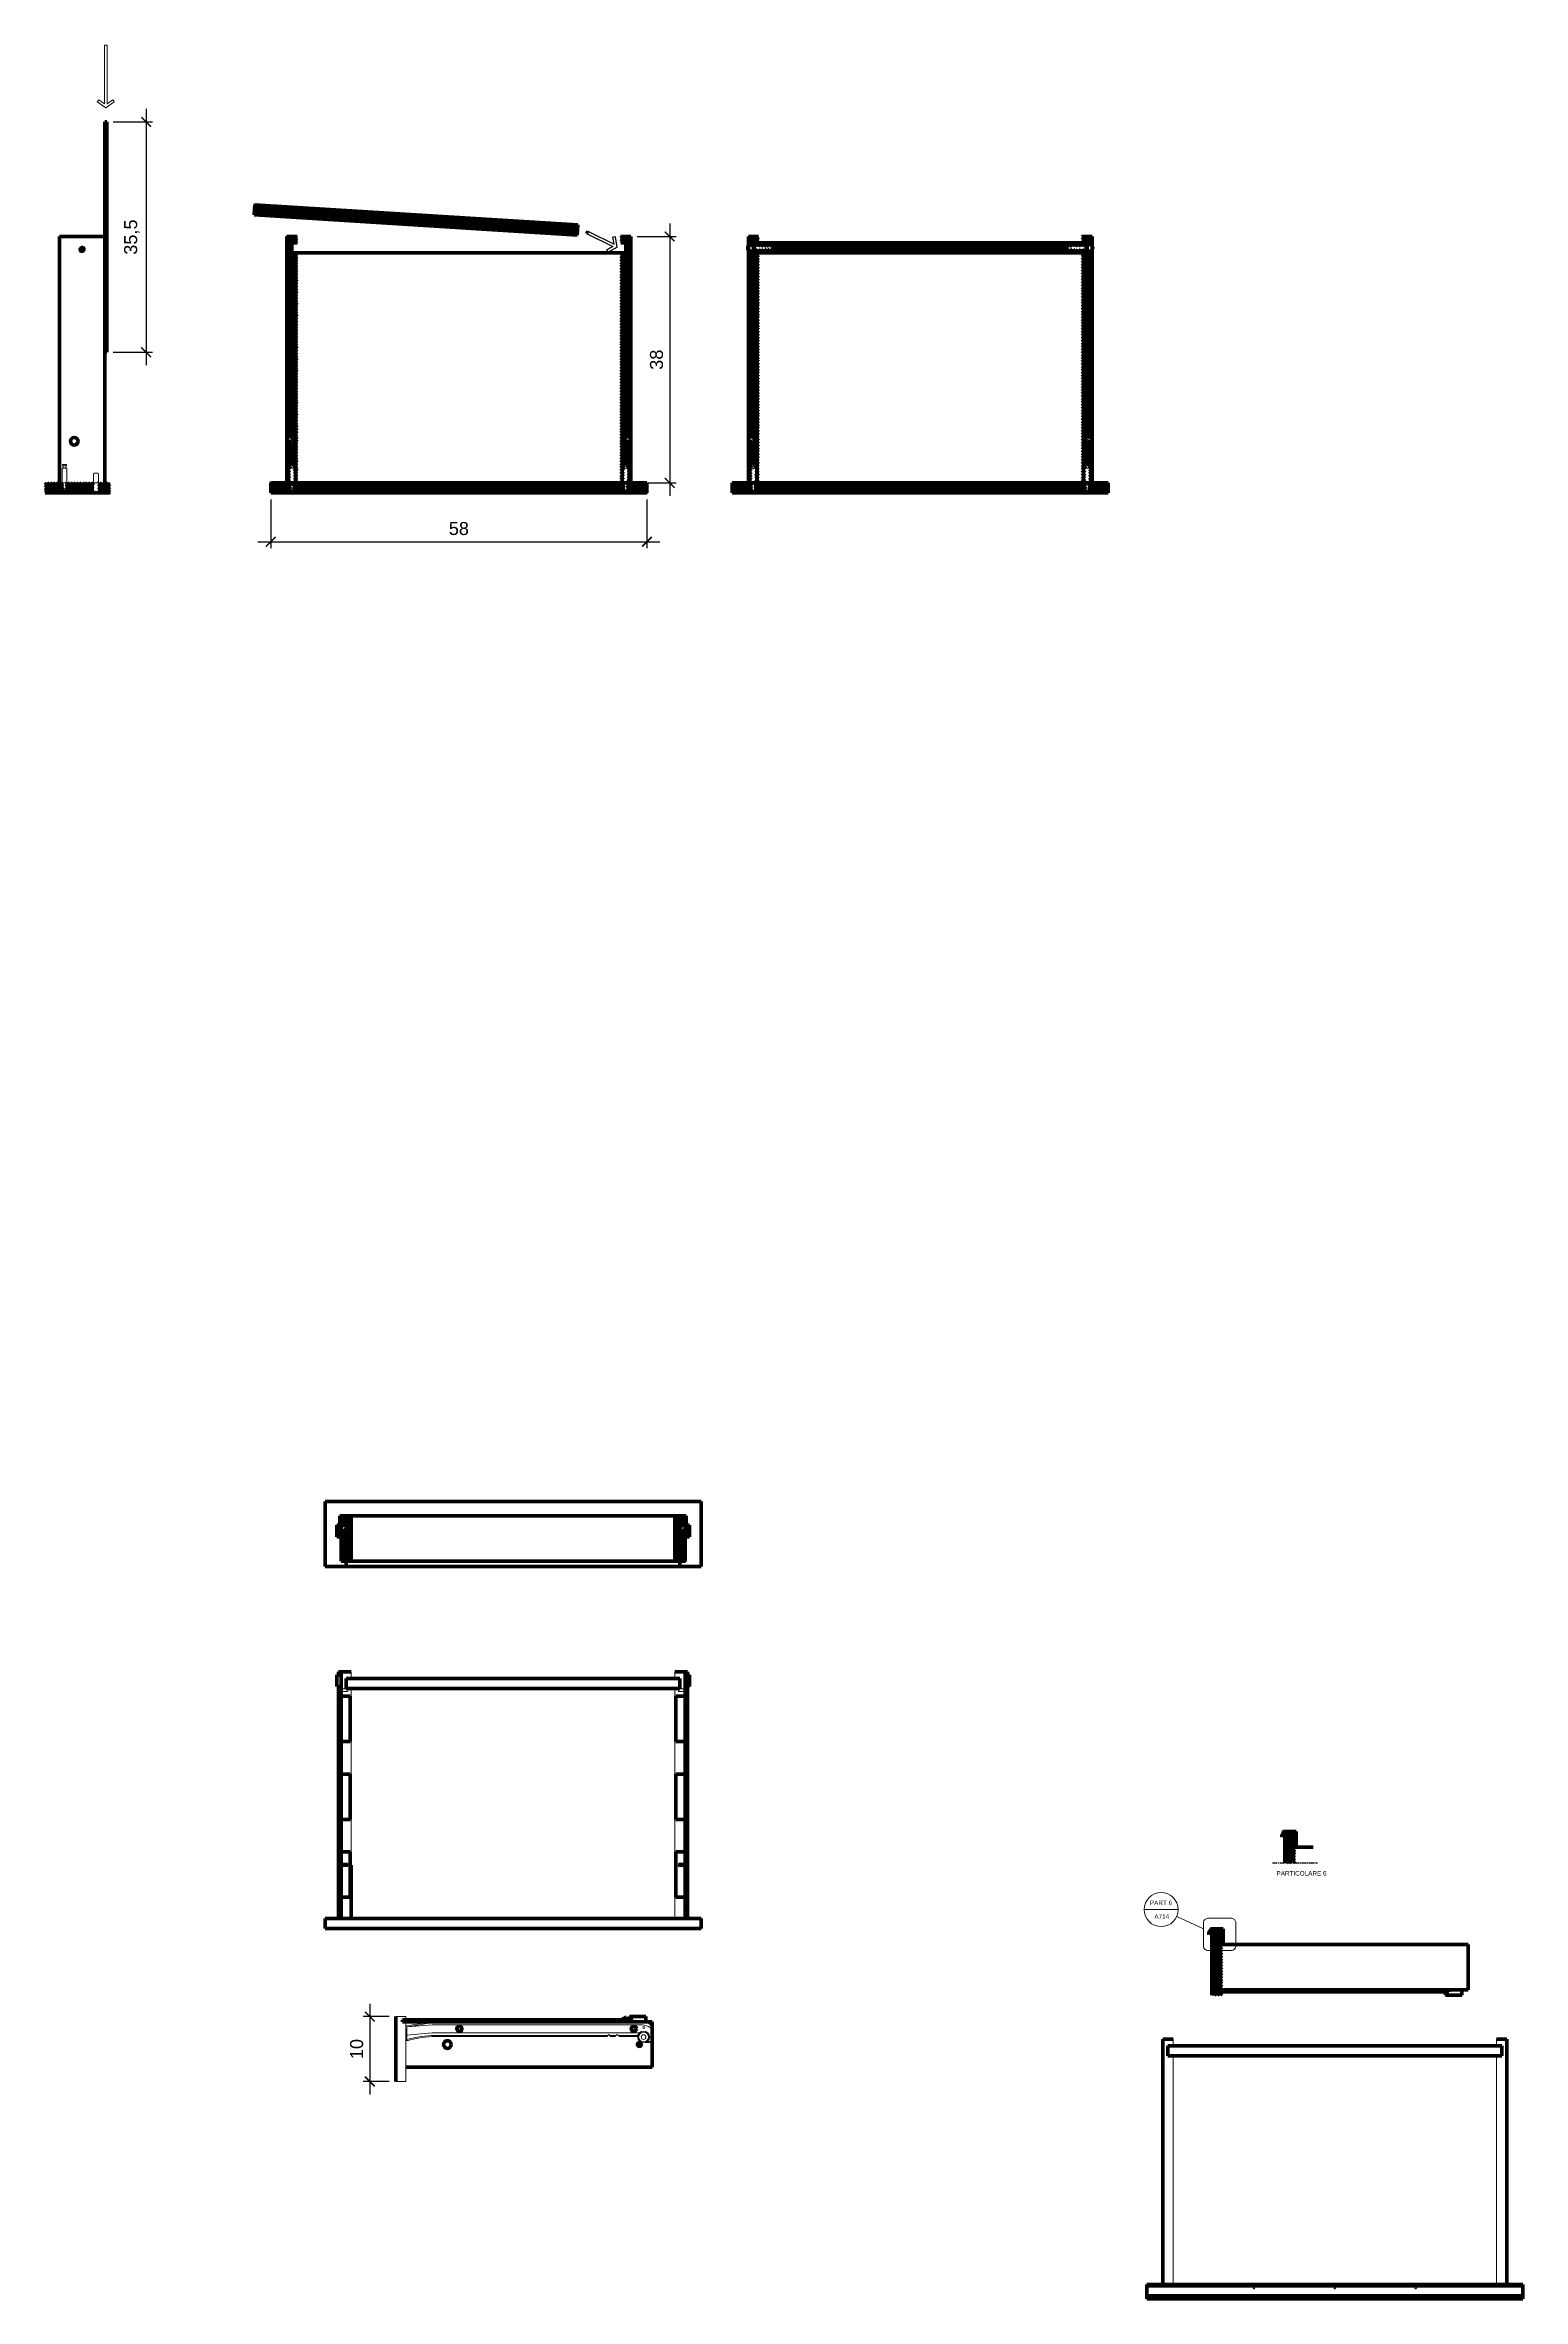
# Model space of a CAD drawing. Header units: centimetres. Extents: x 1319 to 4062, y 3050 to 4081.
# Drawn here: x 3410.7 to 3638.5, y 3050.2 to 3397.6 of the extents above; entities that cross this region are included whole.
import ezdxf

# ---------------------------------------------------------------- set-up
doc = ezdxf.new("R2010")
doc.units = ezdxf.units.CM
doc.linetypes.add('CENTER2', pattern=[1.125, 0.75, -0.125, 0.125, -0.125])
doc.layers.get('0').update_dxf_attribs({"color": 3})
for name, color, linetype, lineweight in [('A-ANNO-DIMS', 8, 'Continuous', 9), ('A-ANNO-SYMB', 3, 'Continuous', 18), ('A-FURN', 3, 'Continuous', 20), ('A-SECT C-MCUT', 9, 'Continuous', 25), ('A-WALL-STUD', 9, 'Continuous', 5), ('QUOTE', 8, 'Continuous', 18)]:
    doc.layers.add(name, color=color, linetype=linetype, lineweight=lineweight)
for name, color, linetype in [('G-ANNO-TEXT', 3, 'Continuous'), ('inserimento viti', 8, 'Continuous'), ('mobili', 3, 'Continuous'), ('viti', 3, 'Continuous')]:
    doc.layers.add(name, color=color, linetype=linetype)
doc.styles.get("Standard").update_dxf_attribs({"font": 'arial.ttf'})
doc.styles.add('stile2', font='calibril.ttf', dxfattribs={"height": 0.5})
doc.dimstyles.new('giulia', dxfattribs={"dimtxt": 2, "dimasz": 1.5, "dimexe": 1, "dimexo": 1, "dimgap": 1, "dimtad": 1, "dimtxsty": 'Standard', "dimblk": 'ARCHTICK', "dimcen": 2.5, "dimdle": 2, "dimadec": 0, "dimazin": 0, "dimtfac": 1, "dimtmove": 0, "dimatfit": 3, "dimldrblk": 'ARCHTICK', "dimfxl": 1, "dimarcsym": 0})

msp = doc.modelspace()

# ---------------------------------------------------------------- texts
at = {"layer": 'A-ANNO-SYMB', "char_height": 0.7, "attachment_point": 1, "style": 'stile2'}
for s, insert in [('{\\fArial|b0|i0|c0|p34;PART 6}', (3581.025, 3111.595)), ('{\\fArial|b0|i0|c0|p34;A714}', (3581.713, 3109.488))]:
    msp.add_mtext_dynamic_manual_height_columns(s, width=3.57485, gutter_width=2.5, heights=[0], dxfattribs=dict(at, insert=insert))
at = {"layer": 'G-ANNO-TEXT', "insert": (3600.536, 3116.15), "char_height": 0.7, "attachment_point": 1, "style": 'stile2'}
msp.add_mtext_dynamic_manual_height_columns('{\\fArial|b0|i0|c0|p34;PARTICOLARE 6}', width=9.80954, gutter_width=2.5, heights=[0], dxfattribs=at)

# ---------------------------------------------------------------- blocks, each defined once
blk = doc.blocks.new('*U23')
blk.add_lwpolyline([(0, 0), (0, 0.1), (0.05, 0), (0.12, -0.4), (0.12, -0.5), (0.07, -0.4), (0, 0)])
blk = doc.blocks.new('*U24')
at = {"color": 0, "linetype": 'ByBlock', "lineweight": -2, "transparency": 16777216}
for p in [(42.38, 270.66), (42.58, 270.66), (42.78, 270.66), (42.98, 270.66), (43.18, 270.66), (43.38, 270.66)]:
    blk.add_blockref('*U23', p, dxfattribs=at)
blk = doc.blocks.new('100349')
for p, q in [((40.13, 246.79), (40.25, 246.63)), ((40.13, 246.79), (40.13, 245.99)), ((40.25, 246.14), (40.13, 245.99)), ((40.41, 246.19), (40.38, 246.19)), ((40.54, 246.59), (40.39, 246.59)), ((40.61, 246.19), (40.46, 246.19)), ((40.74, 246.59), (40.59, 246.59)), ((40.81, 246.19), (40.66, 246.19)), ((40.94, 246.59), (40.79, 246.59)), ((41.01, 246.19), (40.86, 246.19)), ((41.14, 246.59), (40.99, 246.59)), ((41.21, 246.19), (41.06, 246.19)), ((41.34, 246.59), (41.19, 246.59)), ((41.41, 246.19), (41.26, 246.19)), ((41.46, 246.59), (41.39, 246.59)), ((41.46, 246.19), (41.46, 246.19)), ((41.51, 246.55), (41.49, 246.57)), ((41.49, 246.2), (41.51, 246.22)), ((41.53, 246.52), (41.53, 246.26))]:
    blk.add_line(p, q)
for centre, radius, start, end in [((40.38, 246.79), 0.2, 230.2432, 257.6604), ((40.38, 245.99), 0.2, 90, 129.7568), ((41.46, 246.54), 0.05, 45, 90), ((41.46, 246.24), 0.05, 270, 315), ((41.48, 246.52), 0.05, 0, 45), ((41.48, 246.26), 0.05, 315, 0)]:
    blk.add_arc(centre, radius, start, end)
blk.add_blockref('*U24', (-2.04, -24.07))
blk = doc.blocks.new('_ArchTick')
at = {"color": 0, "linetype": 'ByBlock', "const_width": 0.15}
blk.add_lwpolyline([(-0.5, -0.5), (0.5, 0.5)], dxfattribs=at)
blk = doc.blocks.new('*D185')
at = {"layer": 'A-ANNO-DIMS', "color": 0, "lineweight": -2, "transparency": 16777216}
for p, q in [((3463.74, 3093.7), (3459.75, 3093.7)), ((3460.75, 3095.7), (3460.75, 3081.7)), ((3463.74, 3083.7), (3459.75, 3083.7))]:
    blk.add_line(p, q, dxfattribs=at)
at = {"layer": 'Defpoints', "color": 0, "lineweight": 100, "transparency": 16777216}
for p in [(3464.74, 3093.7), (3460.75, 3083.7), (3464.74, 3083.7)]:
    blk.add_point(p, dxfattribs=at)
at = {"layer": 'A-ANNO-DIMS', "color": 0, "lineweight": -2, "transparency": 16777216, "xscale": 1.5, "yscale": 1.5, "zscale": 1.5}
for p, rotation in [((3460.75, 3093.7), 90), ((3460.75, 3083.7), 270)]:
    blk.add_blockref('_ArchTick', p, dxfattribs=dict(at, rotation=rotation))
at = {"layer": 'A-ANNO-DIMS', "color": 0, "lineweight": 100, "transparency": 16777216, "insert": (3458.73, 3088.7), "char_height": 2, "attachment_point": 5, "rotation": 90}
blk.add_mtext('10', dxfattribs=at)
blk = doc.blocks.new('*D178')
at = {"layer": 'A-ANNO-DIMS', "color": 0, "lineweight": -2, "transparency": 16777216}
for p, q in [((3426.26, 3387.78), (3426.26, 3348.28)), ((3421.18, 3385.78), (3427.26, 3385.78)), ((3421.18, 3350.28), (3427.26, 3350.28))]:
    blk.add_line(p, q, dxfattribs=at)
at = {"layer": 'Defpoints', "color": 0, "lineweight": 100, "transparency": 16777216}
for p in [(3420.18, 3385.78), (3420.18, 3350.28), (3426.26, 3350.28)]:
    blk.add_point(p, dxfattribs=at)
at = {"layer": 'A-ANNO-DIMS', "color": 0, "lineweight": -2, "transparency": 16777216, "xscale": 1.5, "yscale": 1.5, "zscale": 1.5}
for p, rotation in [((3426.26, 3385.78), 90), ((3426.26, 3350.28), 270)]:
    blk.add_blockref('_ArchTick', p, dxfattribs=dict(at, rotation=rotation))
at = {"layer": 'A-ANNO-DIMS', "color": 0, "lineweight": 100, "transparency": 16777216, "insert": (3424.06, 3368.03), "char_height": 2, "attachment_point": 5, "rotation": 90}
blk.add_mtext('35,5', dxfattribs=at)
blk = doc.blocks.new('*D183')
at = {"layer": 'A-ANNO-DIMS', "color": 0, "lineweight": -2, "transparency": 16777216}
for p, q in [((3501.98, 3368.13), (3507.99, 3368.13)), ((3506.99, 3370.13), (3506.99, 3328.13)), ((3501.98, 3330.13), (3507.99, 3330.13))]:
    blk.add_line(p, q, dxfattribs=at)
at = {"layer": 'Defpoints', "color": 0, "lineweight": 100, "transparency": 16777216}
for p in [(3500.98, 3368.13), (3500.98, 3330.13), (3506.99, 3330.13)]:
    blk.add_point(p, dxfattribs=at)
at = {"layer": 'A-ANNO-DIMS', "color": 0, "lineweight": -2, "transparency": 16777216, "xscale": 1.5, "yscale": 1.5, "zscale": 1.5}
for p, rotation in [((3506.99, 3368.13), 90), ((3506.99, 3330.13), 270)]:
    blk.add_blockref('_ArchTick', p, dxfattribs=dict(at, rotation=rotation))
at = {"layer": 'A-ANNO-DIMS', "color": 0, "lineweight": 100, "transparency": 16777216, "insert": (3504.96, 3349.13), "char_height": 2, "attachment_point": 5, "rotation": 90}
blk.add_mtext('38', dxfattribs=at)
blk = doc.blocks.new('*D184')
at = {"layer": 'A-ANNO-DIMS', "color": 0, "lineweight": -2, "transparency": 16777216}
for p, q in [((3445.48, 3327.58), (3445.48, 3320.07)), ((3503.48, 3327.58), (3503.48, 3320.07)), ((3443.48, 3321.07), (3505.48, 3321.07))]:
    blk.add_line(p, q, dxfattribs=at)
at = {"layer": 'Defpoints', "color": 0, "lineweight": 100, "transparency": 16777216}
for p in [(3445.48, 3328.58), (3503.48, 3328.58), (3503.48, 3321.07)]:
    blk.add_point(p, dxfattribs=at)
at = {"layer": 'A-ANNO-DIMS', "color": 0, "lineweight": -2, "transparency": 16777216, "xscale": 1.5, "yscale": 1.5, "zscale": 1.5, "rotation": 180}
blk.add_blockref('_ArchTick', (3445.48, 3321.07), dxfattribs=at)
at = {"layer": 'A-ANNO-DIMS', "color": 0, "lineweight": -2, "transparency": 16777216, "xscale": 1.5, "yscale": 1.5, "zscale": 1.5}
blk.add_blockref('_ArchTick', (3503.48, 3321.07), dxfattribs=at)
at = {"layer": 'A-ANNO-DIMS', "color": 0, "lineweight": 100, "transparency": 16777216, "insert": (3474.48, 3323.09), "char_height": 2, "attachment_point": 5}
blk.add_mtext('58', dxfattribs=at)

# ---------------------------------------------------------------- dimensions: what is measured, and where the dimension line sits
at = {"layer": 'A-ANNO-DIMS', "lineweight": 100}
for base, p1, p2, picture, middle in [((3426.259, 3350.283), (3420.183, 3385.783), (3420.183, 3350.283), '*D178', (3424.057, 3368.033)), ((3506.986, 3330.135), (3500.977, 3368.135), (3500.977, 3330.135), '*D183', (3504.964, 3349.135)), ((3460.75, 3083.704), (3464.74, 3093.704), (3464.74, 3083.704), '*D185', (3458.729, 3088.704))]:
    dim = msp.add_linear_dim(base=base, p1=p1, p2=p2, angle=90, dimstyle='giulia', dxfattribs=at)
    dim.commit()
    dim.dimension.update_dxf_attribs({"geometry": picture, "text_midpoint": middle})
dim = msp.add_linear_dim(base=(3503.477, 3321.073), p1=(3445.477, 3328.585), p2=(3503.477, 3328.585), dimstyle='giulia', dxfattribs=at)
dim.commit()
dim.dimension.update_dxf_attribs({"geometry": '*D184', "text_midpoint": (3474.477, 3323.095)})

# ---------------------------------------------------------------- hatches: boundary and pattern name
at = {"layer": 'A-WALL-STUD', "lineweight": 100}
h = msp.add_hatch(dxfattribs=at)
h.set_pattern_fill('ANSI31', color=256, scale=0.1)
h.paths.add_polyline_path([(3443.018, 3373.011), (3442.922, 3371.464), (3492.724, 3368.35), (3492.821, 3369.896)])
h = msp.add_hatch(dxfattribs=at)
h.set_pattern_fill('ANSI31', color=256, scale=0.1)
h.paths.add_polyline_path([(3418.139, 3330.135), (3413.883, 3330.135), (3413.883, 3329.976), (3413.983, 3329.929), (3413.883, 3329.926), (3413.883, 3329.76), (3413.983, 3329.713), (3413.883, 3329.71), (3413.883, 3329.544), (3413.983, 3329.496), (3413.883, 3329.494), (3413.883, 3329.328), (3413.983, 3329.28), (3413.883, 3329.277), (3413.883, 3329.111), (3413.983, 3329.064), (3413.883, 3329.061), (3413.883, 3329.035, -0.4142136), (3413.833, 3328.985), (3413.533, 3328.985, -0.4142136), (3413.483, 3329.035), (3413.483, 3329.133), (3413.383, 3329.181), (3413.483, 3329.183), (3413.483, 3329.349), (3413.383, 3329.397), (3413.483, 3329.399), (3413.483, 3329.565), (3413.383, 3329.613), (3413.483, 3329.615), (3413.483, 3329.781), (3413.383, 3329.83), (3413.483, 3329.831), (3413.483, 3329.997), (3413.383, 3330.046), (3413.483, 3330.048), (3413.483, 3330.135), (3412.883, 3330.135), (3410.683, 3330.135), (3410.683, 3328.585), (3420.683, 3328.585), (3420.683, 3330.135), (3420.183, 3330.135), (3420.183, 3329.635), (3419.883, 3329.635), (3419.883, 3330.135), (3418.939, 3330.135), (3418.939, 3328.8, -0.1480687), (3418.93, 3328.772), (3418.853, 3328.657, -0.2507649), (3418.812, 3328.635), (3418.265, 3328.635, -0.2507649), (3418.224, 3328.657), (3418.147, 3328.772, -0.1480687), (3418.139, 3328.8)])
h.paths.add_polyline_path([(3503.477, 3330.135), (3445.477, 3330.135), (3445.477, 3328.585), (3503.477, 3328.585)])
h.paths.add_polyline_path([(3449.052, 3329.181), (3448.952, 3329.133), (3448.952, 3329.035, -0.4142136), (3448.902, 3328.985), (3448.602, 3328.985, -0.4142136), (3448.552, 3329.035), (3448.552, 3329.061), (3448.452, 3329.064), (3448.552, 3329.111), (3448.552, 3329.277), (3448.452, 3329.28), (3448.552, 3329.328), (3448.552, 3329.494), (3448.452, 3329.496), (3448.552, 3329.544), (3448.552, 3329.71), (3448.452, 3329.713), (3448.552, 3329.76), (3448.552, 3329.926), (3448.452, 3329.929), (3448.552, 3329.976), (3448.952, 3330.048), (3449.052, 3330.046), (3448.952, 3329.997), (3448.952, 3329.831), (3449.052, 3329.83), (3448.952, 3329.781), (3448.952, 3329.615), (3449.052, 3329.613), (3448.952, 3329.565), (3448.952, 3329.399), (3449.052, 3329.397), (3448.952, 3329.349), (3448.952, 3329.183)], flags=16)
h.paths.add_polyline_path([(3499.902, 3329.181), (3500.002, 3329.183), (3500.002, 3329.349), (3499.902, 3329.397), (3500.002, 3329.399), (3500.002, 3329.565), (3499.902, 3329.613), (3500.002, 3329.615), (3500.002, 3329.781), (3499.902, 3329.83), (3500.002, 3329.831), (3500.002, 3329.997), (3499.902, 3330.046), (3500.002, 3330.048), (3500.402, 3329.976), (3500.502, 3329.929), (3500.402, 3329.926), (3500.402, 3329.76), (3500.502, 3329.713), (3500.402, 3329.71), (3500.402, 3329.544), (3500.502, 3329.496), (3500.402, 3329.494), (3500.402, 3329.328), (3500.502, 3329.28), (3500.402, 3329.277), (3500.402, 3329.111), (3500.502, 3329.064), (3500.402, 3329.061), (3500.402, 3329.035, -0.4142136), (3500.352, 3328.985), (3500.052, 3328.985, -0.4142136), (3500.002, 3329.035), (3500.002, 3329.133)], flags=16)
h.paths.add_polyline_path([(3449.527, 3365.585), (3448.752, 3365.585), (3448.752, 3367.135), (3449.527, 3367.135), (3449.527, 3368.135), (3447.977, 3368.135), (3447.977, 3337.142), (3448.781, 3337.142), (3448.781, 3335.96), (3448.576, 3335.96), (3448.576, 3336.687), (3448.262, 3336.687), (3448.262, 3335.96), (3447.977, 3335.96), (3447.977, 3330.135), (3449.527, 3330.135)])
h.paths.add_polyline_path([(3449.052, 3332.985), (3449.052, 3332.785), (3448.952, 3332.785), (3448.952, 3332.385), (3449.102, 3332.385), (3449.102, 3330.135), (3448.402, 3330.135), (3448.402, 3332.385), (3448.552, 3332.385), (3448.552, 3332.785), (3448.452, 3332.785), (3448.452, 3332.985)], flags=16)
h.paths.add_polyline_path([(3448.802, 3332.285), (3449.052, 3332.285), (3449.052, 3330.185), (3448.802, 3330.185)], flags=0)
h.paths.add_polyline_path([(3448.702, 3332.285), (3448.702, 3330.185), (3448.452, 3330.185), (3448.452, 3332.285)], flags=0)
h.paths.add_polyline_path([(3500.977, 3368.135), (3499.427, 3368.135), (3499.427, 3367.135), (3500.202, 3367.135), (3500.202, 3365.585), (3499.427, 3365.585), (3499.427, 3330.135), (3500.977, 3330.135), (3500.977, 3335.96), (3500.693, 3335.96), (3500.692, 3336.687), (3500.379, 3336.687), (3500.379, 3335.96), (3500.173, 3335.96), (3500.173, 3337.142), (3500.977, 3337.142)])
h.paths.add_polyline_path([(3499.902, 3332.985), (3500.502, 3332.985), (3500.502, 3332.785), (3500.402, 3332.785), (3500.402, 3332.385), (3500.552, 3332.385), (3500.552, 3330.135), (3499.852, 3330.135), (3499.852, 3332.385), (3500.002, 3332.385), (3500.002, 3332.785), (3499.902, 3332.785)], flags=16)
h.paths.add_polyline_path([(3500.152, 3332.285), (3500.152, 3330.185), (3499.902, 3330.185), (3499.902, 3332.285)], flags=0)
h.paths.add_polyline_path([(3500.252, 3332.285), (3500.502, 3332.285), (3500.502, 3330.185), (3500.252, 3330.185)], flags=0)
h = msp.add_hatch(dxfattribs=at)
h.set_pattern_fill('ANSI31', color=256, scale=0.1)
h.paths.add_polyline_path([(3457.896, 3170.915), (3456.346, 3170.915), (3456.346, 3169.235), (3456.454, 3169.235), (3456.456, 3169.335), (3456.504, 3169.235), (3456.653, 3169.235), (3456.655, 3169.335), (3456.703, 3169.235), (3456.853, 3169.235), (3456.854, 3169.335), (3456.903, 3169.235), (3456.975, 3169.235, -0.1989124), (3457.011, 3169.22), (3457.031, 3169.199, -0.1989124), (3457.046, 3169.164), (3457.046, 3168.905, -0.1989124), (3457.031, 3168.87), (3457.011, 3168.849, -0.1989124), (3456.975, 3168.835), (3456.974, 3168.835), (3456.971, 3168.735), (3456.924, 3168.835), (3456.775, 3168.835), (3456.772, 3168.735), (3456.725, 3168.835), (3456.575, 3168.835), (3456.573, 3168.735), (3456.525, 3168.835), (3456.376, 3168.835), (3456.373, 3168.735), (3456.346, 3168.792), (3456.346, 3167.744), (3456.346, 3163.915), (3457.896, 3163.915)])
h.paths.add_polyline_path([(3509.346, 3168.792), (3509.319, 3168.735), (3509.316, 3168.835), (3509.167, 3168.835), (3509.119, 3168.735), (3509.116, 3168.835), (3508.967, 3168.835), (3508.92, 3168.735), (3508.917, 3168.835), (3508.768, 3168.835), (3508.72, 3168.735), (3508.718, 3168.835), (3508.717, 3168.835, -0.1989124), (3508.681, 3168.849), (3508.661, 3168.87, -0.1989124), (3508.646, 3168.905), (3508.646, 3169.164, -0.1989124), (3508.661, 3169.199), (3508.681, 3169.22, -0.1989124), (3508.717, 3169.235), (3508.789, 3169.235), (3508.838, 3169.335), (3508.839, 3169.235), (3508.989, 3169.235), (3509.037, 3169.335), (3509.039, 3169.235), (3509.188, 3169.235), (3509.236, 3169.335), (3509.238, 3169.235), (3509.346, 3169.235), (3509.346, 3170.915), (3507.796, 3170.915), (3507.796, 3163.915), (3509.346, 3163.915)])
h = msp.add_hatch(dxfattribs=at)
h.set_pattern_fill('ANSI31', color=256, scale=0.05)
h.set_pattern_definition([(45, (11.2392, 15.0095), (-0.1122532015, 0.1122532015), [])])
h.paths.add_polyline_path([(3603.549, 3122.233), (3601.579, 3122.233), (3601.579, 3121.833, 0.6897278), (3601.413, 3121.396), (3601.479, 3121.471, -1), (3601.689, 3121.633), (3601.799, 3121.633), (3601.799, 3122.033), (3603.349, 3122.033), (3603.349, 3121.145), (3603.397, 3121.145), (3603.397, 3121.157), (3603.404, 3121.187), (3603.42, 3121.208), (3603.44, 3121.211), (3603.451, 3121.2), (3603.459, 3121.184), (3603.465, 3121.168), (3603.474, 3121.145), (3603.549, 3121.145)])
h.paths.add_polyline_path([(3603.549, 3120.853), (3603.54, 3120.851), (3603.525, 3120.846), (3603.495, 3120.846), (3603.473, 3120.851), (3603.444, 3120.873), (3603.42, 3120.913), (3603.418, 3120.9), (3603.417, 3120.895), (3603.415, 3120.882), (3603.404, 3120.855), (3603.39, 3120.851), (3603.376, 3120.846), (3603.349, 3120.846), (3603.349, 3119.833), (3603.549, 3119.833)])
h = msp.add_hatch(dxfattribs=at)
h.set_pattern_fill('ANSI31', color=256, scale=0.05)
h.paths.add_polyline_path([(3592.309, 3107.224), (3590.339, 3107.224), (3590.339, 3106.824, 0.6897278), (3590.173, 3106.387), (3590.24, 3106.462, -1), (3590.449, 3106.624), (3590.559, 3106.624), (3590.559, 3107.024), (3592.109, 3107.024), (3592.109, 3106.136), (3592.158, 3106.136), (3592.158, 3106.148), (3592.165, 3106.178), (3592.18, 3106.199), (3592.201, 3106.201), (3592.212, 3106.191), (3592.22, 3106.175), (3592.226, 3106.159), (3592.235, 3106.136), (3592.309, 3106.136)])
h.paths.add_polyline_path([(3592.309, 3105.844), (3592.301, 3105.841), (3592.286, 3105.836), (3592.255, 3105.836), (3592.233, 3105.841), (3592.205, 3105.863), (3592.181, 3105.903), (3592.179, 3105.891), (3592.178, 3105.885), (3592.175, 3105.873), (3592.165, 3105.845), (3592.151, 3105.841), (3592.137, 3105.836), (3592.109, 3105.836), (3592.109, 3104.824), (3592.309, 3104.824)])
h = msp.add_hatch(dxfattribs=at)
h.set_pattern_fill('ANSI31', color=256, scale=0.1)
h.paths.add_polyline_path([(3591.751, 3106.204), (3591.765, 3106.191), (3591.773, 3106.175), (3591.779, 3106.159), (3591.788, 3106.136), (3591.861, 3106.136), (3591.861, 3106.148), (3591.868, 3106.178), (3591.884, 3106.199), (3591.904, 3106.201), (3591.915, 3106.191), (3591.923, 3106.175), (3591.929, 3106.159), (3591.938, 3106.136), (3592.008, 3106.136), (3592.008, 3106.148), (3592.015, 3106.178), (3592.031, 3106.199), (3592.052, 3106.201), (3592.063, 3106.191), (3592.071, 3106.175), (3592.076, 3106.159), (3592.085, 3106.136), (3592.109, 3106.136), (3592.109, 3107.024), (3590.559, 3107.024), (3590.559, 3106.624), (3590.559, 3097.024), (3592.109, 3097.024), (3592.109, 3097.524), (3591.609, 3097.524), (3591.609, 3097.824), (3592.109, 3097.824), (3592.109, 3105.835), (3592.084, 3105.841), (3592.055, 3105.863), (3592.033, 3105.901), (3592.031, 3105.891), (3592.03, 3105.885), (3592.028, 3105.873), (3592.018, 3105.845), (3592.004, 3105.841), (3591.989, 3105.836), (3591.958, 3105.836), (3591.936, 3105.841), (3591.908, 3105.863), (3591.884, 3105.904), (3591.881, 3105.892), (3591.88, 3105.887), (3591.878, 3105.875), (3591.868, 3105.847), (3591.854, 3105.843), (3591.839, 3105.838), (3591.809, 3105.838), (3591.787, 3105.843), (3591.758, 3105.865), (3591.742, 3105.893), (3591.733, 3105.915), (3591.715, 3105.915), (3591.689, 3105.934), (3591.672, 3105.951), (3591.663, 3105.992), (3591.663, 3106.04), (3591.669, 3106.082), (3591.684, 3106.108), (3591.711, 3106.139), (3591.711, 3106.149), (3591.718, 3106.18), (3591.73, 3106.195)])

# ---------------------------------------------------------------- linework, layer by layer
for p, q in [((3520.235, 3330.135), (3519.535, 3330.135)), ((3570.985, 3330.135), (3571.685, 3330.135)), ((3509.746, 3144.423), (3509.746, 3143.623)), ((3509.621, 3143.777), (3509.746, 3143.623))]:
    msp.add_line(p, q)
at = {"layer": 'A-ANNO-DIMS'}
for p, q in [((3419.833, 3397.632), (3419.833, 3388.58)), ((3420.233, 3397.632), (3419.833, 3397.632)), ((3420.233, 3397.632), (3420.233, 3388.58)), ((3418.721, 3388.878), (3418.953, 3389.204)), ((3420.033, 3387.948), (3418.721, 3388.878)), ((3419.833, 3388.58), (3418.953, 3389.204)), ((3420.033, 3387.948), (3421.344, 3388.878)), ((3420.233, 3388.58), (3421.113, 3389.204)), ((3421.344, 3388.878), (3421.113, 3389.204))]:
    msp.add_line(p, q, dxfattribs=at)
at = {"layer": 'A-ANNO-SYMB'}
for p, q in [((3580.26, 3110.207), (3585.26, 3110.207)), ((3585.149, 3109.114), (3589.276, 3107.227))]:
    msp.add_line(p, q, dxfattribs=at)
at = {"layer": 'A-ANNO-SYMB', "color": 6}
for p, q in [((3589.276, 3108.28), (3589.276, 3104.488)), ((3593.672, 3108.884), (3589.88, 3108.884)), ((3594.276, 3104.488), (3594.276, 3108.28)), ((3589.88, 3103.884), (3593.672, 3103.884))]:
    msp.add_line(p, q, dxfattribs=at)
msp.add_circle((3582.76, 3110.207), 2.628, dxfattribs=at)
for centre, start, end in [((3590.078, 3108.082), 103.85533, 166.14467), ((3593.474, 3108.082), 13.85533, 76.14467), ((3590.078, 3104.686), 193.85533, 256.14467), ((3593.474, 3104.686), 283.85533, 346.14467)]:
    msp.add_arc(centre, 0.826, start, end, dxfattribs=at)
at = {"layer": 'A-FURN', "lineweight": 100}
for p, q in [((3419.883, 3368.135), (3419.883, 3385.783)), ((3419.883, 3385.783), (3420.183, 3385.783)), ((3420.183, 3385.783), (3420.183, 3350.283)), ((3443.018, 3373.011), (3442.922, 3371.464)), ((3442.922, 3371.464), (3492.724, 3368.35)), ((3492.821, 3369.896), (3443.018, 3373.011)), ((3419.883, 3368.135), (3412.883, 3368.135)), ((3412.883, 3368.135), (3412.883, 3330.135)), ((3419.883, 3330.135), (3419.883, 3368.135)), ((3447.977, 3368.135), (3447.977, 3330.135)), ((3449.527, 3368.135), (3447.977, 3368.135)), ((3449.527, 3367.135), (3448.752, 3367.135)), ((3448.752, 3367.135), (3448.752, 3365.585)), ((3492.724, 3368.35), (3492.821, 3369.896)), ((3499.427, 3368.135), (3500.977, 3368.135)), ((3499.427, 3367.135), (3500.202, 3367.135)), ((3500.202, 3367.135), (3500.202, 3365.585)), ((3500.977, 3368.135), (3500.977, 3330.135)), ((3519.11, 3368.135), (3519.11, 3330.135)), ((3520.66, 3368.135), (3519.11, 3368.135)), ((3520.66, 3367.135), (3519.885, 3367.135)), ((3519.885, 3367.135), (3519.885, 3365.585)), ((3520.66, 3367.135), (3570.56, 3367.135)), ((3570.56, 3368.135), (3572.11, 3368.135)), ((3570.56, 3367.135), (3571.335, 3367.135)), ((3571.335, 3367.135), (3571.335, 3365.585)), ((3572.11, 3368.135), (3572.11, 3330.135)), ((3449.527, 3365.585), (3499.427, 3365.585)), ((3519.885, 3365.585), (3520.66, 3365.585)), ((3520.66, 3365.585), (3570.56, 3365.585)), ((3420.183, 3350.283), (3419.883, 3350.283)), ((3420.683, 3328.585), (3410.683, 3328.585)), ((3419.883, 3329.635), (3419.883, 3330.135)), ((3420.183, 3329.635), (3419.883, 3329.635)), ((3420.183, 3330.135), (3420.183, 3329.635)), ((3445.477, 3330.135), (3503.477, 3330.135)), ((3445.477, 3330.135), (3445.477, 3328.585)), ((3445.477, 3328.585), (3503.477, 3328.585)), ((3503.477, 3328.585), (3503.477, 3330.135)), ((3516.61, 3330.135), (3574.61, 3330.135)), ((3516.61, 3330.135), (3516.61, 3328.585)), ((3516.61, 3328.585), (3574.61, 3328.585)), ((3574.61, 3328.585), (3574.61, 3330.135)), ((3453.846, 3173.115), (3511.846, 3173.115)), ((3453.846, 3163.115), (3453.846, 3173.115)), ((3511.846, 3173.115), (3511.846, 3163.115)), ((3456.346, 3163.915), (3456.346, 3170.915)), ((3456.346, 3170.915), (3509.346, 3170.915)), ((3457.896, 3163.915), (3457.896, 3170.915)), ((3507.796, 3163.915), (3507.796, 3170.915)), ((3509.346, 3163.915), (3509.346, 3170.915)), ((3511.846, 3163.115), (3453.846, 3163.115)), ((3456.346, 3163.915), (3509.346, 3163.915)), ((3457.121, 3163.115), (3457.121, 3163.915)), ((3508.571, 3163.115), (3508.571, 3163.915)), ((3456.346, 3146.843), (3456.346, 3108.843)), ((3457.896, 3146.843), (3456.346, 3146.843)), ((3457.896, 3145.843), (3457.121, 3145.843)), ((3457.121, 3145.843), (3457.121, 3144.293)), ((3457.896, 3145.843), (3507.796, 3145.843)), ((3507.796, 3146.843), (3509.346, 3146.843)), ((3507.796, 3145.843), (3508.571, 3145.843)), ((3508.571, 3145.843), (3508.571, 3144.293)), ((3509.346, 3146.843), (3509.346, 3108.843)), ((3457.121, 3144.293), (3457.896, 3144.293)), ((3457.896, 3144.293), (3507.796, 3144.293)), ((3508.571, 3144.293), (3507.796, 3144.293)), ((3601.479, 3121.471), (3601.413, 3121.396)), ((3603.549, 3122.233), (3601.579, 3122.233)), ((3601.579, 3122.233), (3601.579, 3121.833)), ((3601.689, 3121.633), (3601.799, 3121.633)), ((3601.799, 3117.395), (3601.799, 3122.033)), ((3601.799, 3122.033), (3603.349, 3122.033)), ((3603.349, 3122.033), (3603.349, 3119.833)), ((3603.549, 3119.833), (3603.549, 3122.233)), ((3606.186, 3119.833), (3603.349, 3119.833)), ((3453.846, 3108.843), (3511.846, 3108.843)), ((3453.846, 3108.843), (3453.846, 3107.293)), ((3453.846, 3107.293), (3511.846, 3107.293)), ((3511.846, 3107.293), (3511.846, 3108.843)), ((3590.24, 3106.462), (3590.173, 3106.387)), ((3592.309, 3107.224), (3590.339, 3107.224)), ((3590.339, 3107.224), (3590.339, 3106.824)), ((3590.449, 3106.624), (3590.559, 3106.624)), ((3590.559, 3097.024), (3590.559, 3107.024)), ((3590.559, 3107.024), (3592.109, 3107.024)), ((3592.109, 3107.024), (3592.109, 3104.824)), ((3592.309, 3104.824), (3592.309, 3107.224)), ((3630.109, 3104.824), (3592.109, 3104.824)), ((3630.109, 3097.824), (3630.109, 3104.824)), ((3591.609, 3097.824), (3592.109, 3097.824)), ((3591.609, 3097.524), (3591.609, 3097.824)), ((3627.109, 3097.524), (3591.609, 3097.524)), ((3592.109, 3097.824), (3630.109, 3097.824)), ((3626.609, 3097.024), (3626.609, 3097.524)), ((3629.109, 3097.024), (3626.609, 3097.024)), ((3627.109, 3097.824), (3627.109, 3097.524)), ((3629.109, 3097.824), (3629.109, 3097.024)), ((3464.74, 3093.704), (3464.74, 3083.704)), ((3466.29, 3093.204), (3465.79, 3093.204)), ((3465.79, 3093.204), (3465.79, 3092.904)), ((3501.29, 3093.204), (3465.79, 3093.204)), ((3465.79, 3093.204), (3465.79, 3092.904)), ((3465.79, 3092.904), (3466.29, 3092.904)), ((3466.29, 3092.904), (3504.29, 3092.904)), ((3503.29, 3093.704), (3500.79, 3093.704)), ((3500.79, 3093.704), (3500.79, 3093.204)), ((3501.29, 3092.904), (3501.29, 3093.204)), ((3503.29, 3092.904), (3503.29, 3093.704)), ((3504.29, 3092.904), (3504.29, 3085.904)), ((3583.033, 3090.204), (3583.033, 3052.404)), ((3584.583, 3090.204), (3583.033, 3090.204)), ((3584.583, 3089.204), (3583.808, 3089.204)), ((3583.808, 3089.204), (3583.808, 3087.654)), ((3584.583, 3089.204), (3634.483, 3089.204)), ((3634.483, 3090.204), (3636.033, 3090.204)), ((3634.483, 3089.204), (3635.258, 3089.204)), ((3635.258, 3089.204), (3635.258, 3087.654)), ((3636.033, 3090.204), (3636.033, 3052.404)), ((3504.29, 3085.904), (3466.29, 3085.904)), ((3583.808, 3087.654), (3584.583, 3087.654)), ((3584.583, 3087.654), (3634.483, 3087.654)), ((3635.258, 3087.654), (3634.483, 3087.654))]:
    msp.add_line(p, q, dxfattribs=at)
at = {"layer": 'A-FURN'}
for p, q in [((3449.527, 3368.135), (3449.527, 3367.135)), ((3499.427, 3368.135), (3499.427, 3367.135)), ((3520.66, 3368.135), (3520.66, 3367.135)), ((3570.56, 3368.135), (3570.56, 3367.135)), ((3449.527, 3365.585), (3449.527, 3330.135)), ((3499.427, 3365.585), (3499.427, 3330.135)), ((3520.66, 3365.585), (3520.66, 3330.135)), ((3570.56, 3365.585), (3570.56, 3330.135)), ((3410.683, 3328.585), (3410.683, 3330.135)), ((3419.883, 3330.135), (3410.683, 3330.135)), ((3420.683, 3330.135), (3420.183, 3330.135)), ((3420.683, 3328.585), (3420.683, 3330.135)), ((3457.896, 3146.843), (3457.896, 3145.843)), ((3507.796, 3146.843), (3507.796, 3145.843)), ((3457.896, 3144.293), (3457.896, 3108.843)), ((3507.796, 3144.293), (3507.796, 3108.843)), ((3603.349, 3117.395), (3603.349, 3122.033)), ((3592.109, 3097.824), (3592.109, 3107.024)), ((3590.559, 3097.024), (3592.109, 3097.024)), ((3592.109, 3097.024), (3592.109, 3097.524)), ((3464.74, 3093.704), (3466.29, 3093.704)), ((3466.29, 3093.704), (3466.29, 3093.204)), ((3466.29, 3092.904), (3466.29, 3083.704)), ((3584.583, 3090.204), (3584.583, 3089.204)), ((3634.483, 3090.204), (3634.483, 3089.204)), ((3584.583, 3087.654), (3584.583, 3052.404)), ((3634.483, 3087.654), (3634.483, 3052.404)), ((3464.74, 3083.704), (3466.29, 3083.704))]:
    msp.add_line(p, q, dxfattribs=at)
at = {"layer": 'A-FURN', "color": 8}
for p, q in [((3519.11, 3367.01), (3519.11, 3365.71)), ((3572.11, 3367.01), (3572.11, 3365.71)), ((3519.11, 3366.66), (3520.16, 3366.66)), ((3520.16, 3366.06), (3519.11, 3366.06)), ((3520.21, 3366.61), (3520.21, 3366.11)), ((3520.21, 3366.61), (3522.66, 3366.56)), ((3522.647, 3366.159), (3520.21, 3366.11)), ((3522.647, 3366.56), (3522.672, 3366.56)), ((3522.672, 3366.16), (3522.647, 3366.159)), ((3568.573, 3366.56), (3568.549, 3366.56)), ((3568.549, 3366.16), (3568.573, 3366.159)), ((3571.01, 3366.61), (3568.561, 3366.56)), ((3568.561, 3366.16), (3571.01, 3366.11)), ((3571.01, 3366.61), (3571.01, 3366.11)), ((3572.11, 3366.66), (3571.06, 3366.66)), ((3571.06, 3366.06), (3572.11, 3366.06)), ((3447.977, 3337.142), (3447.977, 3335.96)), ((3448.781, 3337.142), (3447.977, 3337.142)), ((3448.262, 3335.96), (3447.977, 3335.96)), ((3448.263, 3337.065), (3448.262, 3335.96)), ((3448.262, 3336.687), (3448.576, 3336.687)), ((3448.576, 3337.065), (3448.263, 3337.065)), ((3448.576, 3335.96), (3448.576, 3337.065)), ((3448.781, 3335.96), (3448.576, 3335.96)), ((3448.781, 3335.96), (3448.781, 3337.142)), ((3500.173, 3335.96), (3500.173, 3337.142)), ((3500.173, 3337.142), (3500.977, 3337.142)), ((3500.173, 3335.96), (3500.379, 3335.96)), ((3500.379, 3335.96), (3500.379, 3337.065)), ((3500.379, 3337.065), (3500.692, 3337.065)), ((3500.692, 3336.687), (3500.379, 3336.687)), ((3500.692, 3337.065), (3500.693, 3335.96)), ((3500.693, 3335.96), (3500.977, 3335.96)), ((3500.977, 3337.142), (3500.977, 3335.96)), ((3519.11, 3337.142), (3519.11, 3335.96)), ((3519.914, 3337.142), (3519.11, 3337.142)), ((3519.395, 3335.96), (3519.11, 3335.96)), ((3519.396, 3337.065), (3519.395, 3335.96)), ((3519.395, 3336.687), (3519.709, 3336.687)), ((3519.709, 3337.065), (3519.396, 3337.065)), ((3519.709, 3335.96), (3519.709, 3337.065)), ((3519.914, 3335.96), (3519.709, 3335.96)), ((3519.914, 3335.96), (3519.914, 3337.142)), ((3571.306, 3335.96), (3571.306, 3337.142)), ((3571.306, 3337.142), (3572.11, 3337.142)), ((3571.306, 3335.96), (3571.512, 3335.96)), ((3571.512, 3335.96), (3571.512, 3337.065)), ((3571.512, 3337.065), (3571.825, 3337.065)), ((3571.825, 3336.687), (3571.512, 3336.687)), ((3571.825, 3337.065), (3571.826, 3335.96)), ((3571.826, 3335.96), (3572.11, 3335.96)), ((3572.11, 3337.142), (3572.11, 3335.96)), ((3413.333, 3332.385), (3414.033, 3332.385)), ((3413.333, 3332.385), (3413.333, 3330.135)), ((3413.383, 3332.985), (3413.983, 3332.985)), ((3413.383, 3332.985), (3413.383, 3332.785)), ((3413.383, 3332.785), (3413.983, 3332.785)), ((3413.483, 3332.385), (3413.483, 3332.785)), ((3413.508, 3332.385), (3413.858, 3332.385)), ((3413.883, 3332.385), (3413.883, 3332.785)), ((3413.983, 3332.985), (3413.983, 3332.785)), ((3414.033, 3330.135), (3414.033, 3332.385)), ((3449.102, 3332.385), (3448.402, 3332.385)), ((3448.402, 3330.135), (3448.402, 3332.385)), ((3449.052, 3332.985), (3448.452, 3332.985)), ((3448.452, 3332.985), (3448.452, 3332.785)), ((3449.052, 3332.785), (3448.452, 3332.785)), ((3448.552, 3332.385), (3448.552, 3332.785)), ((3448.927, 3332.385), (3448.577, 3332.385)), ((3448.952, 3332.385), (3448.952, 3332.785)), ((3449.052, 3332.985), (3449.052, 3332.785)), ((3449.102, 3332.385), (3449.102, 3330.135)), ((3499.852, 3332.385), (3500.552, 3332.385)), ((3499.852, 3332.385), (3499.852, 3330.135)), ((3499.902, 3332.985), (3500.502, 3332.985)), ((3499.902, 3332.985), (3499.902, 3332.785)), ((3499.902, 3332.785), (3500.502, 3332.785)), ((3500.002, 3332.385), (3500.002, 3332.785)), ((3500.027, 3332.385), (3500.377, 3332.385)), ((3500.402, 3332.385), (3500.402, 3332.785)), ((3500.502, 3332.985), (3500.502, 3332.785)), ((3500.552, 3330.135), (3500.552, 3332.385)), ((3520.235, 3332.385), (3519.535, 3332.385)), ((3519.535, 3330.135), (3519.535, 3332.385)), ((3520.185, 3332.985), (3519.585, 3332.985)), ((3519.585, 3332.985), (3519.585, 3332.785)), ((3520.185, 3332.785), (3519.585, 3332.785)), ((3519.685, 3332.385), (3519.685, 3332.785)), ((3520.06, 3332.385), (3519.71, 3332.385)), ((3520.085, 3332.385), (3520.085, 3332.785)), ((3520.185, 3332.985), (3520.185, 3332.785)), ((3520.235, 3332.385), (3520.235, 3330.135)), ((3570.985, 3332.385), (3571.685, 3332.385)), ((3570.985, 3332.385), (3570.985, 3330.135)), ((3571.035, 3332.985), (3571.635, 3332.985)), ((3571.035, 3332.985), (3571.035, 3332.785)), ((3571.035, 3332.785), (3571.635, 3332.785)), ((3571.135, 3332.385), (3571.135, 3332.785)), ((3571.16, 3332.385), (3571.51, 3332.385)), ((3571.535, 3332.385), (3571.535, 3332.785)), ((3571.635, 3332.985), (3571.635, 3332.785)), ((3571.685, 3330.135), (3571.685, 3332.385)), ((3413.333, 3330.135), (3414.033, 3330.135)), ((3413.483, 3330.135), (3413.483, 3329.035)), ((3413.533, 3328.985), (3413.833, 3328.985)), ((3413.883, 3329.061), (3413.883, 3330.135)), ((3413.883, 3329.035), (3413.883, 3329.061)), ((3418.139, 3331.47), (3418.139, 3328.8)), ((3418.224, 3331.613), (3418.147, 3331.497)), ((3418.224, 3328.657), (3418.147, 3328.772)), ((3418.812, 3331.635), (3418.265, 3331.635)), ((3418.812, 3328.635), (3418.265, 3328.635)), ((3418.853, 3331.613), (3418.93, 3331.497)), ((3418.853, 3328.657), (3418.93, 3328.772)), ((3418.939, 3331.47), (3418.939, 3328.8)), ((3449.102, 3330.135), (3448.402, 3330.135)), ((3448.552, 3329.061), (3448.552, 3330.135)), ((3448.552, 3329.035), (3448.552, 3329.061)), ((3448.902, 3328.985), (3448.602, 3328.985)), ((3448.952, 3330.135), (3448.952, 3329.035)), ((3499.852, 3330.135), (3500.552, 3330.135)), ((3500.002, 3330.135), (3500.002, 3329.035)), ((3500.052, 3328.985), (3500.352, 3328.985)), ((3500.402, 3329.061), (3500.402, 3330.135)), ((3500.402, 3329.035), (3500.402, 3329.061)), ((3519.685, 3329.061), (3519.685, 3330.135)), ((3519.685, 3329.035), (3519.685, 3329.061)), ((3520.035, 3328.985), (3519.735, 3328.985)), ((3520.085, 3330.135), (3520.085, 3329.035)), ((3571.135, 3330.135), (3571.135, 3329.035)), ((3571.185, 3328.985), (3571.485, 3328.985)), ((3571.535, 3329.061), (3571.535, 3330.135)), ((3571.535, 3329.035), (3571.535, 3329.061)), ((3455.646, 3169.435), (3455.771, 3169.281)), ((3455.646, 3169.435), (3455.646, 3168.635)), ((3455.771, 3168.788), (3455.646, 3168.635)), ((3456.975, 3169.235), (3455.856, 3169.235)), ((3455.927, 3168.835), (3455.899, 3168.835)), ((3456.975, 3168.835), (3455.927, 3168.835)), ((3456.975, 3168.835), (3456.974, 3168.835)), ((3457.031, 3169.199), (3457.011, 3169.22)), ((3457.011, 3168.849), (3457.031, 3168.87)), ((3457.046, 3169.164), (3457.046, 3168.905)), ((3508.646, 3169.164), (3508.646, 3168.905)), ((3508.661, 3169.199), (3508.681, 3169.22)), ((3508.681, 3168.849), (3508.661, 3168.87)), ((3508.717, 3169.235), (3509.836, 3169.239)), ((3509.765, 3168.835), (3508.718, 3168.835)), ((3509.765, 3168.835), (3509.793, 3168.835)), ((3510.046, 3169.435), (3509.921, 3169.281)), ((3509.921, 3168.788), (3510.046, 3168.635)), ((3510.046, 3169.435), (3510.046, 3168.635)), ((3455.946, 3144.423), (3456.071, 3144.27)), ((3455.946, 3144.423), (3455.946, 3143.623)), ((3456.146, 3146.843), (3456.146, 3108.843)), ((3509.746, 3144.423), (3509.621, 3144.27)), ((3456.071, 3143.777), (3455.946, 3143.623)), ((3457.275, 3144.223), (3456.156, 3144.228)), ((3456.227, 3143.823), (3456.199, 3143.823)), ((3457.274, 3143.823), (3456.227, 3143.823)), ((3457.275, 3143.823), (3457.274, 3143.823)), ((3457.331, 3144.188), (3457.311, 3144.209)), ((3457.311, 3143.838), (3457.331, 3143.859)), ((3457.346, 3144.153), (3457.346, 3143.894)), ((3508.346, 3144.153), (3508.346, 3143.894)), ((3508.361, 3144.188), (3508.381, 3144.209)), ((3508.381, 3143.838), (3508.361, 3143.859)), ((3508.417, 3144.223), (3509.536, 3144.223)), ((3508.417, 3143.823), (3508.418, 3143.823)), ((3508.418, 3143.823), (3509.479, 3143.823)), ((3509.465, 3143.823), (3509.493, 3143.823)), ((3603.549, 3121.145), (3602.947, 3121.145)), ((3602.954, 3120.925), (3603.549, 3120.925)), ((3603.549, 3120.925), (3603.549, 3121.285)), ((3603.549, 3121.285), (3603.609, 3121.285)), ((3603.549, 3120.781), (3603.549, 3120.925)), ((3603.609, 3120.781), (3603.549, 3120.781)), ((3603.609, 3121.285), (3603.609, 3120.781)), ((3509.346, 3108.843), (3507.796, 3108.843)), ((3592.309, 3105.915), (3592.309, 3106.276)), ((3592.309, 3106.276), (3592.37, 3106.276)), ((3592.37, 3106.276), (3592.37, 3105.772)), ((3591.711, 3106.136), (3591.708, 3106.136)), ((3592.309, 3106.136), (3591.711, 3106.136)), ((3591.715, 3105.915), (3592.309, 3105.915)), ((3592.309, 3105.772), (3592.309, 3105.915)), ((3592.37, 3105.772), (3592.309, 3105.772)), ((3470.231, 3092.731), (3466.541, 3092.133)), ((3466.541, 3092.133), (3470.339, 3092.455)), ((3470.55, 3092.754), (3470.231, 3092.731)), ((3470.339, 3092.455), (3492.112, 3092.455)), ((3492.112, 3092.754), (3470.55, 3092.754)), ((3492.112, 3092.754), (3503.493, 3092.754)), ((3492.112, 3092.455), (3502.467, 3092.455)), ((3499.693, 3093.347), (3500.226, 3093.651)), ((3499.693, 3093.347), (3499.843, 3093.322)), ((3500.105, 3092.935), (3499.903, 3093.281)), ((3500.149, 3092.913), (3500.127, 3092.919)), ((3500.171, 3093.509), (3500.226, 3093.651)), ((3500.178, 3092.917), (3500.38, 3092.963)), ((3500.199, 3093.388), (3500.189, 3093.407)), ((3500.4, 3093.037), (3500.199, 3093.388)), ((3500.403, 3093.008), (3500.397, 3092.986)), ((3466.455, 3091.906), (3466.541, 3092.133)), ((3466.455, 3090.25), (3466.455, 3091.906)), ((3466.455, 3090.855), (3470.339, 3091.19)), ((3466.518, 3090.199), (3466.455, 3090.25)), ((3470.339, 3091.19), (3492.112, 3091.19)), ((3492.112, 3090.778), (3470.826, 3090.778)), ((3492.112, 3090.636), (3470.904, 3090.636)), ((3492.112, 3091.19), (3502.304, 3091.188)), ((3497.442, 3090.778), (3492.112, 3090.778)), ((3497.578, 3090.928), (3497.314, 3090.636)), ((3497.857, 3090.636), (3497.578, 3090.928)), ((3498.678, 3090.778), (3497.722, 3090.778)), ((3498.872, 3090.946), (3498.507, 3090.636)), ((3499.245, 3090.636), (3498.872, 3090.946)), ((3501.918, 3090.778), (3499.075, 3090.778)), ((3503.926, 3089.728), (3503.337, 3089.728)), ((3503.894, 3089.856), (3503.54, 3089.856)), ((3503.716, 3092.194), (3504.163, 3091.896)), ((3503.867, 3090.608), (3504.163, 3090.431)), ((3504.163, 3091.896), (3504.163, 3090.083)), ((3504.29, 3091.896), (3504.29, 3090.083)), ((3596.803, 3052.404), (3596.803, 3052.464)), ((3596.803, 3052.464), (3597.307, 3052.464)), ((3597.163, 3052.404), (3596.803, 3052.404)), ((3596.943, 3052.404), (3596.943, 3051.803)), ((3597.163, 3051.809), (3597.163, 3052.404)), ((3597.307, 3052.404), (3597.163, 3052.404)), ((3597.307, 3052.464), (3597.307, 3052.404)), ((3609.273, 3052.404), (3609.273, 3052.464)), ((3609.273, 3052.464), (3609.777, 3052.464)), ((3609.633, 3052.404), (3609.273, 3052.404)), ((3609.413, 3052.404), (3609.413, 3051.803)), ((3609.633, 3051.809), (3609.633, 3052.404)), ((3609.777, 3052.404), (3609.633, 3052.404)), ((3609.777, 3052.464), (3609.777, 3052.404)), ((3621.743, 3052.404), (3621.743, 3052.464)), ((3621.743, 3052.464), (3622.247, 3052.464)), ((3622.103, 3052.404), (3621.743, 3052.404)), ((3621.883, 3052.404), (3621.883, 3051.803)), ((3622.103, 3051.809), (3622.103, 3052.404)), ((3622.247, 3052.404), (3622.103, 3052.404)), ((3622.247, 3052.464), (3622.247, 3052.404))]:
    msp.add_line(p, q, dxfattribs=at)
at = {"layer": 'A-FURN', "color": 8, "linetype": 'Continuous', "lineweight": 100}
for p, q in [((3519.11, 3365.997), (3519.173, 3366.06)), ((3519.773, 3366.66), (3519.885, 3366.772)), ((3520.527, 3366.067), (3520.578, 3366.117)), ((3521.053, 3366.593), (3521.085, 3366.625)), ((3521.491, 3366.132), (3521.494, 3366.136)), ((3521.876, 3366.069), (3521.953, 3366.145)), ((3522.373, 3366.566), (3522.435, 3366.627)), ((3519.395, 3336.647), (3519.435, 3336.687)), ((3571.512, 3336.678), (3571.521, 3336.687)), ((3519.623, 3332.385), (3519.685, 3332.447)), ((3571.255, 3330.135), (3571.255, 3330.135))]:
    msp.add_line(p, q, dxfattribs=at)
at = {"layer": 'A-FURN', "color": 8, "lineweight": 100}
for p, q in [((3455.646, 3169.482), (3456.146, 3169.482)), ((3455.646, 3167.661), (3455.646, 3169.482)), ((3456.146, 3170.915), (3456.346, 3170.915)), ((3456.146, 3167.661), (3456.146, 3170.915)), ((3456.146, 3169.382), (3456.146, 3170.035)), ((3456.146, 3169.911), (3456.346, 3169.911)), ((3456.346, 3167.744), (3456.346, 3170.915)), ((3509.546, 3170.915), (3509.346, 3170.915)), ((3509.346, 3167.744), (3509.346, 3170.915)), ((3509.546, 3169.911), (3509.346, 3169.911)), ((3509.546, 3167.661), (3509.546, 3170.915)), ((3509.546, 3169.382), (3509.546, 3170.035)), ((3510.046, 3169.482), (3509.546, 3169.482)), ((3510.046, 3167.661), (3510.046, 3169.482)), ((3455.646, 3167.661), (3456.146, 3167.661)), ((3456.146, 3167.744), (3456.346, 3167.744)), ((3509.546, 3167.744), (3509.346, 3167.744)), ((3510.046, 3167.661), (3509.546, 3167.661)), ((3455.646, 3146.39), (3456.146, 3146.39)), ((3455.646, 3146.39), (3455.646, 3144.602)), ((3455.646, 3144.602), (3456.146, 3144.602)), ((3455.946, 3146.843), (3456.346, 3146.843)), ((3455.946, 3146.843), (3455.946, 3146.39)), ((3455.946, 3144.602), (3455.946, 3108.843)), ((3456.346, 3146.843), (3456.346, 3143.102)), ((3509.746, 3146.843), (3509.346, 3146.843)), ((3509.346, 3146.843), (3509.346, 3143.102)), ((3509.546, 3146.843), (3509.546, 3108.843)), ((3510.046, 3146.39), (3509.546, 3146.39)), ((3510.046, 3144.602), (3509.546, 3144.602)), ((3509.746, 3146.843), (3509.746, 3146.39)), ((3509.746, 3144.602), (3509.746, 3108.843)), ((3510.046, 3146.39), (3510.046, 3144.602)), ((3455.946, 3141.799), (3456.146, 3141.799)), ((3455.946, 3141.426), (3456.146, 3141.426)), ((3455.946, 3141.061), (3456.146, 3141.061)), ((3456.346, 3143.102), (3457.746, 3143.102)), ((3457.746, 3143.102), (3457.746, 3136.102)), ((3509.346, 3143.102), (3507.946, 3143.102)), ((3507.946, 3143.102), (3507.946, 3136.102)), ((3455.946, 3140.411), (3456.146, 3140.411)), ((3455.946, 3140.132), (3456.146, 3140.132)), ((3455.946, 3139.868), (3456.146, 3139.868)), ((3456.346, 3136.102), (3456.346, 3131.102)), ((3456.346, 3136.102), (3457.746, 3136.102)), ((3509.346, 3136.102), (3507.946, 3136.102)), ((3509.346, 3136.102), (3509.346, 3131.102)), ((3456.346, 3131.102), (3457.746, 3131.102)), ((3457.746, 3131.102), (3457.746, 3124.102)), ((3509.346, 3131.102), (3507.946, 3131.102)), ((3507.946, 3131.102), (3507.946, 3124.102)), ((3456.346, 3124.102), (3456.346, 3119.102)), ((3456.346, 3124.102), (3457.746, 3124.102)), ((3509.346, 3124.102), (3507.946, 3124.102)), ((3509.346, 3124.102), (3509.346, 3119.102)), ((3456.346, 3119.102), (3457.746, 3119.102)), ((3457.746, 3119.102), (3457.746, 3112.102)), ((3509.346, 3119.102), (3507.946, 3119.102)), ((3507.946, 3119.102), (3507.946, 3112.102)), ((3456.346, 3112.102), (3456.346, 3108.843)), ((3456.346, 3112.102), (3457.746, 3112.102)), ((3509.346, 3112.102), (3507.946, 3112.102)), ((3509.346, 3112.102), (3509.346, 3108.843)), ((3500.294, 3093.689), (3499.442, 3093.204)), ((3500.294, 3093.324), (3500.294, 3093.689)), ((3500.756, 3093.204), (3500.294, 3093.324)), ((3580.533, 3052.404), (3580.533, 3050.654)), ((3580.533, 3052.404), (3638.533, 3052.404)), ((3580.533, 3052.204), (3638.533, 3052.204)), ((3580.533, 3050.654), (3638.533, 3050.654)), ((3580.533, 3050.654), (3580.533, 3050.184)), ((3638.533, 3050.654), (3638.533, 3052.404)), ((3638.533, 3050.654), (3638.533, 3050.184)), ((3580.533, 3050.454), (3638.533, 3050.454)), ((3580.533, 3050.184), (3638.533, 3050.184))]:
    msp.add_line(p, q, dxfattribs=at)
at = {"layer": 'A-FURN', "color": 8}
for points in [[(3602.947, 3121.145), (3602.923, 3121.117), (3602.909, 3121.091), (3602.902, 3121.05), (3602.902, 3121.001), (3602.911, 3120.961), (3602.928, 3120.943), (3602.954, 3120.925)], [(3591.708, 3106.136), (3591.684, 3106.108), (3591.669, 3106.082), (3591.663, 3106.04), (3591.663, 3105.992), (3591.672, 3105.951), (3591.689, 3105.934), (3591.715, 3105.915)], [(3492.112, 3092.899), (3503.591, 3092.899)], [(3497.314, 3090.636), (3492.112, 3090.636)], [(3498.515, 3090.636), (3497.857, 3090.636)], [(3596.943, 3051.803), (3596.971, 3051.778), (3596.997, 3051.764), (3597.039, 3051.758), (3597.087, 3051.758), (3597.128, 3051.767), (3597.145, 3051.783), (3597.163, 3051.809)], [(3609.413, 3051.803), (3609.441, 3051.778), (3609.467, 3051.764), (3609.509, 3051.758), (3609.557, 3051.758), (3609.598, 3051.767), (3609.615, 3051.783), (3609.633, 3051.809)], [(3621.883, 3051.803), (3621.911, 3051.778), (3621.937, 3051.764), (3621.979, 3051.758), (3622.027, 3051.758), (3622.068, 3051.767), (3622.085, 3051.783), (3622.103, 3051.809)]]:
    msp.add_lwpolyline(points, dxfattribs=at)
for points in [[(3466.29, 3090.211), (3466.29, 3090.211), (3466.29, 3091.92, -0.1884314), (3466.424, 3092.265), (3466.424, 3092.265), (3470.012, 3092.83, -0.1165718), (3470.668, 3092.899), (3470.668, 3092.899)], [(3470.904, 3090.636, 0.0698878), (3466.651, 3090.045, -0.5058317), (3466.29, 3090.211, -0.5058317)], [(3502.052, 3090.637, 0.025387), (3502.005, 3090.636), (3502.005, 3090.636), (3499.245, 3090.636)]]:
    msp.add_lwpolyline(points, format="xyb", dxfattribs=at)
at = {"layer": 'A-FURN', "lineweight": 100}
for centre, radius in [((3416.383, 3366.135), 0.3), ((3415.183, 3336.555), 0.59), ((3502.29, 3089.404), 0.3)]:
    msp.add_circle(centre, radius, dxfattribs=at)
at = {"layer": 'A-FURN', "color": 8, "lineweight": 100}
for centre, radius in [((3472.71, 3089.404), 0.59), ((3474.561, 3091.825), 0.4), ((3501.47, 3091.825), 0.4)]:
    msp.add_circle(centre, radius, dxfattribs=at)
at = {"layer": 'A-FURN', "color": 8}
for centre, radius in [((3502.958, 3090.556), 0.91), ((3502.958, 3090.556), 0.76), ((3502.958, 3090.556), 0.366), ((3502.989, 3092.03), 0.14)]:
    msp.add_circle(centre, radius, dxfattribs=at)
for centre, radius, start, end in [((3519.662, 3366.36), 0.852, 130.29997, 229.70003), ((3571.559, 3366.36), 0.852, 310.29997, 49.70003), ((3520.16, 3366.61), 0.05, 0, 90), ((3520.16, 3366.11), 0.05, 270, 0), ((3522.672, 3366.46), 0.1, 41.81031, 90), ((3522.672, 3366.26), 0.1, 270, 318.18969), ((3522.56, 3366.36), 0.25, 318.18969, 41.81031), ((3568.66, 3366.36), 0.25, 138.18969, 221.81031), ((3568.549, 3366.46), 0.1, 90, 138.18969), ((3568.549, 3366.26), 0.1, 221.81031, 270), ((3571.06, 3366.61), 0.05, 90, 180), ((3571.06, 3366.11), 0.05, 180, 270), ((3413.533, 3329.035), 0.05, 180, 270), ((3413.833, 3329.035), 0.05, 270, 0), ((3418.189, 3331.47), 0.05, 146.30993, 180), ((3418.189, 3328.8), 0.05, 180, 213.69007), ((3418.265, 3331.585), 0.05, 90, 146.30993), ((3418.265, 3328.685), 0.05, 213.69007, 270), ((3418.812, 3331.585), 0.05, 33.69007, 90), ((3418.812, 3328.685), 0.05, 270, 326.30993), ((3418.889, 3331.47), 0.05, 0, 33.69007), ((3418.889, 3328.8), 0.05, 326.30993, 0), ((3448.602, 3329.035), 0.05, 180, 270), ((3448.902, 3329.035), 0.05, 270, 0), ((3500.052, 3329.035), 0.05, 180, 270), ((3500.352, 3329.035), 0.05, 270, 0), ((3519.735, 3329.035), 0.05, 180, 270), ((3520.035, 3329.035), 0.05, 270, 0), ((3571.185, 3329.035), 0.05, 180, 270), ((3571.485, 3329.035), 0.05, 270, 0), ((3455.899, 3169.435), 0.2, 230.24315, 257.66039), ((3455.899, 3168.635), 0.2, 90, 129.75685), ((3456.975, 3169.185), 0.05, 45, 90), ((3456.975, 3168.885), 0.05, 270, 315), ((3456.996, 3169.164), 0.05, 0, 45), ((3456.996, 3168.905), 0.05, 315, 0), ((3508.696, 3169.164), 0.05, 135, 180), ((3508.696, 3168.905), 0.05, 180, 225), ((3508.717, 3169.185), 0.05, 90, 135), ((3508.717, 3168.885), 0.05, 225, 270), ((3509.793, 3168.635), 0.2, 50.24315, 90), ((3509.793, 3169.435), 0.2, 282.33961, 309.75685), ((3456.199, 3144.423), 0.2, 230.24315, 257.66039), ((3456.199, 3143.623), 0.2, 90, 129.75685), ((3457.275, 3144.173), 0.05, 45, 90), ((3457.275, 3143.873), 0.05, 270, 315), ((3457.296, 3144.153), 0.05, 0, 45), ((3457.296, 3143.894), 0.05, 315, 0), ((3508.396, 3144.153), 0.05, 135, 180), ((3508.396, 3143.894), 0.05, 180, 225), ((3508.417, 3144.173), 0.05, 90, 135), ((3508.417, 3143.873), 0.05, 225, 270), ((3509.493, 3143.623), 0.2, 50.24315, 90), ((3509.493, 3144.423), 0.2, 282.33961, 309.75685), ((3499.789, 3093.179), 0.153, 42.07709, 69.49433), ((3500.137, 3092.956), 0.0383, 209.73748, 254.73748), ((3500.322, 3093.483), 0.153, 169.98063, 209.73748), ((3500.361, 3092.996), 0.0383, 299.73748, 344.73748), ((3500.366, 3093.018), 0.0383, 344.73748, 29.73748), ((3502.319, 3088.63), 3.827, 68.60607, 87.78727), ((3503.174, 3091.815), 0.992, 4.70809, 71.22412), ((3503.146, 3091.845), 1.144, 2.55922, 67.14412), ((3470.803, 3074.614), 16.163, 89.92087, 105.37579), ((3503.908, 3090.111), 0.256, 266.81067, 353.71787), ((3503.925, 3090.093), 0.364, 269.91922, 358.50679)]:
    msp.add_arc(centre, radius, start, end, dxfattribs=at)
at = {"layer": 'A-FURN', "lineweight": 100}
for centre, radius, start, end in [((3601.579, 3121.583), 0.25, 90, 228.38043), ((3601.584, 3121.552), 0.133, 37.72008, 217.72008), ((3590.339, 3106.574), 0.25, 90, 228.38043), ((3590.345, 3106.543), 0.133, 37.72008, 217.72008)]:
    msp.add_arc(centre, radius, start, end, dxfattribs=at)
at = {"layer": 'A-SECT C-MCUT', "linetype": 'CENTER2'}
msp.add_line((3599.908, 3117.395), (3606.839, 3117.395), dxfattribs=at)
at = {"layer": 'A-WALL-STUD', "linetype": 'Continuous', "lineweight": 100}
for p, q in [((3516.61, 3329.821), (3516.924, 3330.135)), ((3516.61, 3329.372), (3517.373, 3330.135)), ((3516.61, 3328.923), (3517.822, 3330.135)), ((3516.721, 3328.585), (3518.271, 3330.135)), ((3517.17, 3328.585), (3518.72, 3330.135)), ((3517.619, 3328.585), (3519.169, 3330.135)), ((3518.068, 3328.585), (3519.618, 3330.135)), ((3518.517, 3328.585), (3519.643, 3329.711)), ((3518.966, 3328.585), (3519.659, 3329.278)), ((3519.415, 3328.585), (3519.815, 3328.985)), ((3519.864, 3328.585), (3521.414, 3330.135)), ((3520.313, 3328.585), (3521.863, 3330.135)), ((3520.762, 3328.585), (3522.312, 3330.135)), ((3521.211, 3328.585), (3522.761, 3330.135)), ((3521.66, 3328.585), (3523.21, 3330.135)), ((3522.109, 3328.585), (3523.659, 3330.135)), ((3522.558, 3328.585), (3524.108, 3330.135)), ((3523.007, 3328.585), (3524.557, 3330.135)), ((3523.456, 3328.585), (3525.006, 3330.135)), ((3523.905, 3328.585), (3525.455, 3330.135)), ((3524.354, 3328.585), (3525.904, 3330.135)), ((3524.803, 3328.585), (3526.353, 3330.135)), ((3525.252, 3328.585), (3526.802, 3330.135)), ((3525.701, 3328.585), (3527.251, 3330.135)), ((3526.15, 3328.585), (3527.7, 3330.135)), ((3526.599, 3328.585), (3528.149, 3330.135)), ((3527.048, 3328.585), (3528.598, 3330.135)), ((3527.497, 3328.585), (3529.047, 3330.135)), ((3527.946, 3328.585), (3529.496, 3330.135)), ((3528.396, 3328.585), (3529.946, 3330.135)), ((3528.845, 3328.585), (3530.395, 3330.135)), ((3529.294, 3328.585), (3530.844, 3330.135)), ((3529.743, 3328.585), (3531.293, 3330.135)), ((3530.192, 3328.585), (3531.742, 3330.135)), ((3530.641, 3328.585), (3532.191, 3330.135)), ((3531.09, 3328.585), (3532.64, 3330.135)), ((3531.539, 3328.585), (3533.089, 3330.135)), ((3531.988, 3328.585), (3533.538, 3330.135)), ((3532.437, 3328.585), (3533.987, 3330.135)), ((3532.886, 3328.585), (3534.436, 3330.135)), ((3533.335, 3328.585), (3534.885, 3330.135)), ((3533.784, 3328.585), (3535.334, 3330.135)), ((3534.233, 3328.585), (3535.783, 3330.135)), ((3534.682, 3328.585), (3536.232, 3330.135)), ((3535.131, 3328.585), (3536.681, 3330.135)), ((3535.58, 3328.585), (3537.13, 3330.135)), ((3536.029, 3328.585), (3537.579, 3330.135)), ((3536.478, 3328.585), (3538.028, 3330.135)), ((3536.927, 3328.585), (3538.477, 3330.135)), ((3537.376, 3328.585), (3538.926, 3330.135)), ((3537.825, 3328.585), (3539.375, 3330.135)), ((3538.274, 3328.585), (3539.824, 3330.135)), ((3538.723, 3328.585), (3540.273, 3330.135)), ((3539.172, 3328.585), (3540.722, 3330.135)), ((3539.621, 3328.585), (3541.171, 3330.135)), ((3540.07, 3328.585), (3541.62, 3330.135)), ((3540.519, 3328.585), (3542.069, 3330.135)), ((3540.968, 3328.585), (3542.518, 3330.135)), ((3541.417, 3328.585), (3542.967, 3330.135)), ((3541.866, 3328.585), (3543.416, 3330.135)), ((3542.315, 3328.585), (3543.865, 3330.135)), ((3542.764, 3328.585), (3544.314, 3330.135)), ((3543.213, 3328.585), (3544.763, 3330.135)), ((3543.662, 3328.585), (3545.212, 3330.135)), ((3544.111, 3328.585), (3545.661, 3330.135)), ((3544.56, 3328.585), (3546.11, 3330.135)), ((3545.009, 3328.585), (3546.559, 3330.135)), ((3545.458, 3328.585), (3547.008, 3330.135)), ((3545.907, 3328.585), (3547.457, 3330.135)), ((3546.356, 3328.585), (3547.906, 3330.135)), ((3546.805, 3328.585), (3548.355, 3330.135)), ((3547.254, 3328.585), (3548.804, 3330.135)), ((3547.703, 3328.585), (3549.253, 3330.135)), ((3548.152, 3328.585), (3549.702, 3330.135)), ((3548.601, 3328.585), (3550.151, 3330.135)), ((3549.05, 3328.585), (3550.6, 3330.135)), ((3549.499, 3328.585), (3551.049, 3330.135)), ((3549.948, 3328.585), (3551.498, 3330.135)), ((3550.397, 3328.585), (3551.947, 3330.135)), ((3550.846, 3328.585), (3552.396, 3330.135)), ((3551.295, 3328.585), (3552.845, 3330.135)), ((3551.744, 3328.585), (3553.294, 3330.135)), ((3552.193, 3328.585), (3553.743, 3330.135)), ((3552.642, 3328.585), (3554.192, 3330.135)), ((3553.091, 3328.585), (3554.641, 3330.135)), ((3553.54, 3328.585), (3555.09, 3330.135)), ((3553.989, 3328.585), (3555.539, 3330.135)), ((3554.438, 3328.585), (3555.988, 3330.135)), ((3554.887, 3328.585), (3556.437, 3330.135)), ((3555.336, 3328.585), (3556.886, 3330.135)), ((3555.785, 3328.585), (3557.335, 3330.135)), ((3556.234, 3328.585), (3557.784, 3330.135)), ((3556.683, 3328.585), (3558.233, 3330.135)), ((3557.132, 3328.585), (3558.682, 3330.135)), ((3557.581, 3328.585), (3559.131, 3330.135)), ((3558.03, 3328.585), (3559.58, 3330.135)), ((3558.479, 3328.585), (3560.029, 3330.135)), ((3558.928, 3328.585), (3560.478, 3330.135)), ((3559.377, 3328.585), (3560.927, 3330.135)), ((3559.826, 3328.585), (3561.376, 3330.135)), ((3560.275, 3328.585), (3561.825, 3330.135)), ((3560.724, 3328.585), (3562.274, 3330.135)), ((3561.173, 3328.585), (3562.723, 3330.135)), ((3561.622, 3328.585), (3563.172, 3330.135)), ((3562.071, 3328.585), (3563.621, 3330.135)), ((3562.52, 3328.585), (3564.07, 3330.135)), ((3562.969, 3328.585), (3564.519, 3330.135)), ((3563.419, 3328.585), (3564.969, 3330.135)), ((3563.868, 3328.585), (3565.418, 3330.135)), ((3564.317, 3328.585), (3565.867, 3330.135)), ((3564.766, 3328.585), (3566.316, 3330.135)), ((3565.215, 3328.585), (3566.765, 3330.135)), ((3565.664, 3328.585), (3567.214, 3330.135)), ((3566.113, 3328.585), (3567.663, 3330.135)), ((3566.562, 3328.585), (3568.112, 3330.135)), ((3567.011, 3328.585), (3568.561, 3330.135)), ((3567.46, 3328.585), (3569.01, 3330.135)), ((3567.909, 3328.585), (3569.459, 3330.135)), ((3568.358, 3328.585), (3569.908, 3330.135)), ((3568.807, 3328.585), (3570.357, 3330.135)), ((3569.256, 3328.585), (3570.806, 3330.135)), ((3569.705, 3328.585), (3571.123, 3330.003)), ((3570.154, 3328.585), (3571.134, 3329.565)), ((3570.603, 3328.585), (3571.135, 3329.117)), ((3571.052, 3328.585), (3571.452, 3328.985)), ((3571.501, 3328.585), (3573.051, 3330.135)), ((3571.542, 3329.973), (3571.704, 3330.135)), ((3571.553, 3329.535), (3572.153, 3330.135)), ((3571.564, 3329.098), (3572.602, 3330.135)), ((3571.95, 3328.585), (3573.5, 3330.135)), ((3572.399, 3328.585), (3573.949, 3330.135)), ((3572.848, 3328.585), (3574.398, 3330.135)), ((3573.297, 3328.585), (3574.61, 3329.898)), ((3573.746, 3328.585), (3574.61, 3329.449)), ((3574.195, 3328.585), (3574.61, 3329)), ((3601.799, 3121.533), (3602.299, 3122.033)), ((3601.799, 3121.084), (3602.748, 3122.033)), ((3601.799, 3120.635), (3603.197, 3122.033)), ((3601.799, 3120.186), (3603.349, 3121.736)), ((3601.799, 3119.737), (3602.976, 3120.914)), ((3601.799, 3119.288), (3603.349, 3120.838)), ((3601.799, 3118.839), (3603.349, 3120.389)), ((3601.799, 3118.39), (3603.349, 3119.94)), ((3601.799, 3117.941), (3603.349, 3119.491)), ((3601.799, 3117.492), (3603.349, 3119.042)), ((3602.151, 3117.395), (3603.349, 3118.593)), ((3602.6, 3117.395), (3603.349, 3118.144)), ((3603.049, 3117.395), (3603.349, 3117.695))]:
    msp.add_line(p, q, dxfattribs=at)
at = {"layer": 'inserimento viti', "lineweight": 100}
msp.add_line((3494.338, 3368.929), (3494.163, 3368.57), dxfattribs=at)
at = {"layer": 'inserimento viti'}
for p, q in [((3494.163, 3368.57), (3498.229, 3366.583)), ((3494.338, 3368.929), (3498.405, 3366.943)), ((3498.625, 3368.072), (3498.231, 3368.007)), ((3498.405, 3366.943), (3498.231, 3368.007)), ((3498.885, 3366.485), (3498.625, 3368.072)), ((3498.229, 3366.583), (3497.283, 3366.066)), ((3497.474, 3365.715), (3497.283, 3366.066)), ((3498.885, 3366.485), (3497.474, 3365.715))]:
    msp.add_line(p, q, dxfattribs=at)
at = {"layer": 'mobili', "lineweight": 100}
for p, q in [((3448.752, 3365.585), (3449.527, 3365.585)), ((3500.202, 3365.585), (3499.427, 3365.585)), ((3571.335, 3365.585), (3570.56, 3365.585)), ((3601.799, 3121.633), (3601.799, 3122.033)), ((3457.896, 3108.843), (3457.896, 3117.053)), ((3603.349, 3119.833), (3603.549, 3119.833)), ((3590.559, 3106.624), (3590.559, 3107.024)), ((3592.109, 3104.824), (3592.309, 3104.824)), ((3591.609, 3097.524), (3591.609, 3097.824)), ((3592.109, 3097.524), (3591.609, 3097.524))]:
    msp.add_line(p, q, dxfattribs=at)
at = {"layer": 'mobili'}
for p, q in [((3447.977, 3330.135), (3449.527, 3330.135)), ((3519.11, 3330.135), (3520.66, 3330.135)), ((3572.11, 3330.135), (3570.56, 3330.135)), ((3601.799, 3122.033), (3603.349, 3122.033)), ((3456.346, 3108.843), (3457.896, 3108.843)), ((3590.559, 3107.024), (3592.109, 3107.024))]:
    msp.add_line(p, q, dxfattribs=at)
at = {"layer": 'QUOTE', "linetype": 'Continuous', "lineweight": 100}
for p, q in [((3519.11, 3367.793), (3519.452, 3368.135)), ((3519.11, 3367.344), (3519.901, 3368.135)), ((3519.11, 3366.895), (3520.35, 3368.135)), ((3519.324, 3366.66), (3520.66, 3367.996)), ((3519.885, 3366.772), (3520.248, 3367.135)), ((3520.201, 3366.639), (3520.697, 3367.135)), ((3520.248, 3367.135), (3520.66, 3367.547)), ((3520.613, 3366.602), (3521.146, 3367.135)), ((3521.105, 3366.645), (3521.595, 3367.135)), ((3521.493, 3366.584), (3522.044, 3367.135)), ((3521.933, 3366.575), (3522.493, 3367.135)), ((3522.29, 3365.585), (3523.84, 3367.135)), ((3522.455, 3366.647), (3522.942, 3367.135)), ((3522.739, 3365.585), (3524.289, 3367.135)), ((3522.763, 3366.506), (3523.391, 3367.135)), ((3523.188, 3365.585), (3524.738, 3367.135)), ((3523.637, 3365.585), (3525.187, 3367.135)), ((3524.086, 3365.585), (3525.636, 3367.135)), ((3524.535, 3365.585), (3526.085, 3367.135)), ((3524.984, 3365.585), (3526.534, 3367.135)), ((3525.433, 3365.585), (3526.983, 3367.135)), ((3525.882, 3365.585), (3527.432, 3367.135)), ((3526.331, 3365.585), (3527.881, 3367.135)), ((3526.78, 3365.585), (3528.33, 3367.135)), ((3527.229, 3365.585), (3528.779, 3367.135)), ((3527.678, 3365.585), (3529.228, 3367.135)), ((3528.127, 3365.585), (3529.677, 3367.135)), ((3528.576, 3365.585), (3530.126, 3367.135)), ((3529.025, 3365.585), (3530.575, 3367.135)), ((3529.474, 3365.585), (3531.024, 3367.135)), ((3529.923, 3365.585), (3531.473, 3367.135)), ((3530.373, 3365.585), (3531.923, 3367.135)), ((3530.822, 3365.585), (3532.372, 3367.135)), ((3531.271, 3365.585), (3532.821, 3367.135)), ((3531.72, 3365.585), (3533.27, 3367.135)), ((3532.169, 3365.585), (3533.719, 3367.135)), ((3532.618, 3365.585), (3534.168, 3367.135)), ((3533.067, 3365.585), (3534.617, 3367.135)), ((3533.516, 3365.585), (3535.066, 3367.135)), ((3533.965, 3365.585), (3535.515, 3367.135)), ((3534.414, 3365.585), (3535.964, 3367.135)), ((3534.863, 3365.585), (3536.413, 3367.135)), ((3535.312, 3365.585), (3536.862, 3367.135)), ((3535.761, 3365.585), (3537.311, 3367.135)), ((3536.21, 3365.585), (3537.76, 3367.135)), ((3536.659, 3365.585), (3538.209, 3367.135)), ((3537.108, 3365.585), (3538.658, 3367.135)), ((3537.557, 3365.585), (3539.107, 3367.135)), ((3538.006, 3365.585), (3539.556, 3367.135)), ((3538.455, 3365.585), (3540.005, 3367.135)), ((3538.904, 3365.585), (3540.454, 3367.135)), ((3539.353, 3365.585), (3540.903, 3367.135)), ((3539.802, 3365.585), (3541.352, 3367.135)), ((3540.251, 3365.585), (3541.801, 3367.135)), ((3540.7, 3365.585), (3542.25, 3367.135)), ((3541.149, 3365.585), (3542.699, 3367.135)), ((3541.598, 3365.585), (3543.148, 3367.135)), ((3542.047, 3365.585), (3543.597, 3367.135)), ((3542.496, 3365.585), (3544.046, 3367.135)), ((3542.945, 3365.585), (3544.495, 3367.135)), ((3543.394, 3365.585), (3544.944, 3367.135)), ((3543.843, 3365.585), (3545.393, 3367.135)), ((3544.292, 3365.585), (3545.842, 3367.135)), ((3544.741, 3365.585), (3546.291, 3367.135)), ((3545.19, 3365.585), (3546.74, 3367.135)), ((3545.639, 3365.585), (3547.189, 3367.135)), ((3546.088, 3365.585), (3547.638, 3367.135)), ((3546.537, 3365.585), (3548.087, 3367.135)), ((3546.986, 3365.585), (3548.536, 3367.135)), ((3547.435, 3365.585), (3548.985, 3367.135)), ((3547.884, 3365.585), (3549.434, 3367.135)), ((3548.333, 3365.585), (3549.883, 3367.135)), ((3548.782, 3365.585), (3550.332, 3367.135)), ((3549.231, 3365.585), (3550.781, 3367.135)), ((3549.68, 3365.585), (3551.23, 3367.135)), ((3550.129, 3365.585), (3551.679, 3367.135)), ((3550.578, 3365.585), (3552.128, 3367.135)), ((3551.027, 3365.585), (3552.577, 3367.135)), ((3551.476, 3365.585), (3553.026, 3367.135)), ((3551.925, 3365.585), (3553.475, 3367.135)), ((3552.374, 3365.585), (3553.924, 3367.135)), ((3552.823, 3365.585), (3554.373, 3367.135)), ((3553.272, 3365.585), (3554.822, 3367.135)), ((3553.721, 3365.585), (3555.271, 3367.135)), ((3554.17, 3365.585), (3555.72, 3367.135)), ((3554.619, 3365.585), (3556.169, 3367.135)), ((3555.068, 3365.585), (3556.618, 3367.135)), ((3555.517, 3365.585), (3557.067, 3367.135)), ((3555.966, 3365.585), (3557.516, 3367.135)), ((3556.415, 3365.585), (3557.965, 3367.135)), ((3556.864, 3365.585), (3558.414, 3367.135)), ((3557.313, 3365.585), (3558.863, 3367.135)), ((3557.762, 3365.585), (3559.312, 3367.135)), ((3558.211, 3365.585), (3559.761, 3367.135)), ((3558.66, 3365.585), (3560.21, 3367.135)), ((3559.109, 3365.585), (3560.659, 3367.135)), ((3559.558, 3365.585), (3561.108, 3367.135)), ((3560.007, 3365.585), (3561.557, 3367.135)), ((3560.456, 3365.585), (3562.006, 3367.135)), ((3560.905, 3365.585), (3562.455, 3367.135)), ((3561.354, 3365.585), (3562.904, 3367.135)), ((3561.803, 3365.585), (3563.353, 3367.135)), ((3562.252, 3365.585), (3563.802, 3367.135)), ((3562.701, 3365.585), (3564.251, 3367.135)), ((3563.15, 3365.585), (3564.7, 3367.135)), ((3563.599, 3365.585), (3565.149, 3367.135)), ((3564.048, 3365.585), (3565.598, 3367.135)), ((3564.497, 3365.585), (3566.047, 3367.135)), ((3564.946, 3365.585), (3566.496, 3367.135)), ((3565.396, 3365.585), (3566.946, 3367.135)), ((3565.845, 3365.585), (3567.395, 3367.135)), ((3566.294, 3365.585), (3567.844, 3367.135)), ((3566.743, 3365.585), (3568.293, 3367.135)), ((3567.192, 3365.585), (3568.742, 3367.135)), ((3568.617, 3366.561), (3569.191, 3367.135)), ((3569.165, 3366.66), (3569.64, 3367.135)), ((3569.557, 3366.603), (3570.089, 3367.135)), ((3569.992, 3366.589), (3570.538, 3367.135)), ((3570.512, 3366.66), (3570.987, 3367.135)), ((3570.56, 3368.056), (3570.64, 3368.135)), ((3570.56, 3367.607), (3571.089, 3368.135)), ((3570.56, 3367.158), (3571.538, 3368.135)), ((3570.909, 3366.608), (3571.335, 3367.035)), ((3570.987, 3367.135), (3571.987, 3368.135)), ((3571.335, 3367.035), (3572.11, 3367.81)), ((3571.41, 3366.66), (3572.11, 3367.361)), ((3571.859, 3366.66), (3572.11, 3366.912)), ((3519.11, 3365.548), (3519.622, 3366.06)), ((3519.11, 3365.099), (3519.885, 3365.874)), ((3519.11, 3364.65), (3520.045, 3365.585)), ((3519.11, 3364.201), (3520.494, 3365.585)), ((3519.11, 3363.752), (3520.66, 3365.302)), ((3519.11, 3363.303), (3520.66, 3364.853)), ((3519.11, 3362.854), (3520.66, 3364.404)), ((3519.11, 3362.405), (3520.66, 3363.955)), ((3519.11, 3361.956), (3520.66, 3363.506)), ((3519.885, 3365.874), (3520.071, 3366.06)), ((3520.045, 3365.585), (3520.52, 3366.06)), ((3520.494, 3365.585), (3521.036, 3366.127)), ((3520.943, 3365.585), (3521.471, 3366.112)), ((3521.392, 3365.585), (3521.867, 3366.06)), ((3521.841, 3365.585), (3522.411, 3366.155)), ((3567.641, 3365.585), (3568.41, 3366.355)), ((3568.09, 3365.585), (3568.573, 3366.069)), ((3568.539, 3365.585), (3569.102, 3366.149)), ((3568.988, 3365.585), (3569.537, 3366.134)), ((3569.437, 3365.585), (3569.923, 3366.071)), ((3569.886, 3365.585), (3570.423, 3366.122)), ((3570.335, 3365.585), (3570.863, 3366.113)), ((3570.56, 3364.463), (3572.11, 3366.013)), ((3570.56, 3365.362), (3570.784, 3365.585)), ((3570.56, 3364.912), (3571.233, 3365.585)), ((3570.56, 3364.014), (3572.11, 3365.564)), ((3570.56, 3363.565), (3572.11, 3365.115)), ((3570.56, 3363.116), (3572.11, 3364.666)), ((3570.56, 3362.667), (3572.11, 3364.217)), ((3570.56, 3362.218), (3572.11, 3363.768)), ((3570.56, 3361.769), (3572.11, 3363.319)), ((3570.784, 3365.585), (3571.259, 3366.06)), ((3571.233, 3365.585), (3571.335, 3365.687)), ((3571.335, 3365.687), (3571.708, 3366.06)), ((3519.11, 3361.507), (3520.66, 3363.057)), ((3519.11, 3361.058), (3520.66, 3362.608)), ((3519.11, 3360.609), (3520.66, 3362.159)), ((3519.11, 3360.16), (3520.66, 3361.71)), ((3519.11, 3359.711), (3520.66, 3361.261)), ((3519.11, 3359.262), (3520.66, 3360.812)), ((3519.11, 3358.813), (3520.66, 3360.363)), ((3519.11, 3358.364), (3520.66, 3359.914)), ((3570.56, 3361.32), (3572.11, 3362.87)), ((3570.56, 3360.871), (3572.11, 3362.421)), ((3570.56, 3360.422), (3572.11, 3361.972)), ((3570.56, 3359.973), (3572.11, 3361.523)), ((3570.56, 3359.524), (3572.11, 3361.074)), ((3570.56, 3359.075), (3572.11, 3360.625)), ((3570.56, 3358.626), (3572.11, 3360.176)), ((3519.11, 3357.915), (3520.66, 3359.465)), ((3519.11, 3357.466), (3520.66, 3359.016)), ((3519.11, 3357.017), (3520.66, 3358.567)), ((3519.11, 3356.568), (3520.66, 3358.118)), ((3519.11, 3356.119), (3520.66, 3357.669)), ((3519.11, 3355.67), (3520.66, 3357.22)), ((3519.11, 3355.221), (3520.66, 3356.771)), ((3570.56, 3358.177), (3572.11, 3359.727)), ((3570.56, 3357.728), (3572.11, 3359.278)), ((3570.56, 3357.279), (3572.11, 3358.829)), ((3570.56, 3356.83), (3572.11, 3358.38)), ((3570.56, 3356.381), (3572.11, 3357.931)), ((3570.56, 3355.932), (3572.11, 3357.482)), ((3570.56, 3355.483), (3572.11, 3357.033)), ((3570.56, 3355.034), (3572.11, 3356.584)), ((3519.11, 3354.772), (3520.66, 3356.322)), ((3519.11, 3354.323), (3520.66, 3355.873)), ((3519.11, 3353.874), (3520.66, 3355.424)), ((3519.11, 3353.425), (3520.66, 3354.975)), ((3519.11, 3352.976), (3520.66, 3354.526)), ((3519.11, 3352.527), (3520.66, 3354.077)), ((3519.11, 3352.078), (3520.66, 3353.628)), ((3519.11, 3351.629), (3520.66, 3353.179)), ((3570.56, 3354.585), (3572.11, 3356.135)), ((3570.56, 3354.136), (3572.11, 3355.686)), ((3570.56, 3353.687), (3572.11, 3355.237)), ((3570.56, 3353.238), (3572.11, 3354.788)), ((3570.56, 3352.789), (3572.11, 3354.339)), ((3570.56, 3352.34), (3572.11, 3353.89)), ((3570.56, 3351.891), (3572.11, 3353.441)), ((3570.56, 3351.442), (3572.11, 3352.992)), ((3519.11, 3351.18), (3520.66, 3352.73)), ((3519.11, 3350.731), (3520.66, 3352.281)), ((3519.11, 3350.282), (3520.66, 3351.832)), ((3519.11, 3349.833), (3520.66, 3351.383)), ((3519.11, 3349.384), (3520.66, 3350.934)), ((3519.11, 3348.935), (3520.66, 3350.485)), ((3519.11, 3348.485), (3520.66, 3350.035)), ((3519.11, 3348.036), (3520.66, 3349.586)), ((3570.56, 3350.993), (3572.11, 3352.543)), ((3570.56, 3350.544), (3572.11, 3352.094)), ((3570.56, 3350.095), (3572.11, 3351.645)), ((3570.56, 3349.646), (3572.11, 3351.196)), ((3570.56, 3349.197), (3572.11, 3350.747)), ((3570.56, 3348.748), (3572.11, 3350.298)), ((3570.56, 3348.299), (3572.11, 3349.849)), ((3519.11, 3347.587), (3520.66, 3349.137)), ((3519.11, 3347.138), (3520.66, 3348.688)), ((3519.11, 3346.689), (3520.66, 3348.239)), ((3519.11, 3346.24), (3520.66, 3347.79)), ((3519.11, 3345.791), (3520.66, 3347.341)), ((3519.11, 3345.342), (3520.66, 3346.892)), ((3519.11, 3344.893), (3520.66, 3346.443)), ((3519.11, 3344.444), (3520.66, 3345.994)), ((3570.56, 3347.85), (3572.11, 3349.4)), ((3570.56, 3347.401), (3572.11, 3348.951)), ((3570.56, 3346.952), (3572.11, 3348.502)), ((3570.56, 3346.503), (3572.11, 3348.053)), ((3570.56, 3346.054), (3572.11, 3347.604)), ((3570.56, 3345.605), (3572.11, 3347.155)), ((3570.56, 3345.156), (3572.11, 3346.706)), ((3570.56, 3344.707), (3572.11, 3346.257)), ((3519.11, 3343.995), (3520.66, 3345.545)), ((3519.11, 3343.546), (3520.66, 3345.096)), ((3519.11, 3343.097), (3520.66, 3344.647)), ((3519.11, 3342.648), (3520.66, 3344.198)), ((3519.11, 3342.199), (3520.66, 3343.749)), ((3519.11, 3341.75), (3520.66, 3343.3)), ((3519.11, 3341.301), (3520.66, 3342.851)), ((3570.56, 3344.258), (3572.11, 3345.808)), ((3570.56, 3343.809), (3572.11, 3345.359)), ((3570.56, 3343.36), (3572.11, 3344.91)), ((3570.56, 3342.911), (3572.11, 3344.461)), ((3570.56, 3342.462), (3572.11, 3344.012)), ((3570.56, 3342.013), (3572.11, 3343.563)), ((3570.56, 3341.564), (3572.11, 3343.114)), ((3570.56, 3341.115), (3572.11, 3342.665)), ((3519.11, 3340.852), (3520.66, 3342.402)), ((3519.11, 3340.403), (3520.66, 3341.953)), ((3519.11, 3339.954), (3520.66, 3341.504)), ((3519.11, 3339.505), (3520.66, 3341.055)), ((3519.11, 3339.056), (3520.66, 3340.606)), ((3519.11, 3338.607), (3520.66, 3340.157)), ((3519.11, 3338.158), (3520.66, 3339.708)), ((3519.11, 3337.709), (3520.66, 3339.259)), ((3570.56, 3340.666), (3572.11, 3342.216)), ((3570.56, 3340.217), (3572.11, 3341.767)), ((3570.56, 3339.768), (3572.11, 3341.318)), ((3570.56, 3339.319), (3572.11, 3340.869)), ((3570.56, 3338.87), (3572.11, 3340.42)), ((3570.56, 3338.421), (3572.11, 3339.971)), ((3570.56, 3337.972), (3572.11, 3339.522)), ((3570.56, 3337.523), (3572.11, 3339.073)), ((3519.11, 3337.26), (3520.66, 3338.81)), ((3519.11, 3335.015), (3520.66, 3336.565)), ((3519.11, 3334.566), (3520.66, 3336.116)), ((3519.11, 3335.464), (3519.709, 3336.062)), ((3519.11, 3335.913), (3519.157, 3335.96)), ((3519.11, 3334.117), (3520.66, 3335.667)), ((3519.395, 3336.198), (3519.709, 3336.511)), ((3519.441, 3337.142), (3520.66, 3338.361)), ((3519.89, 3337.142), (3520.66, 3337.912)), ((3519.914, 3336.717), (3520.66, 3337.463)), ((3519.914, 3336.268), (3520.66, 3337.014)), ((3570.56, 3337.074), (3572.11, 3338.624)), ((3570.56, 3336.625), (3572.11, 3338.175)), ((3570.56, 3336.176), (3571.306, 3336.922)), ((3570.56, 3335.727), (3571.306, 3336.473)), ((3570.56, 3334.829), (3571.826, 3336.094)), ((3570.56, 3335.278), (3571.306, 3336.024)), ((3570.56, 3334.38), (3572.11, 3335.93)), ((3571.512, 3336.229), (3571.825, 3336.543)), ((3571.527, 3337.142), (3572.11, 3337.726)), ((3571.976, 3337.142), (3572.11, 3337.277)), ((3519.11, 3333.668), (3520.66, 3335.218)), ((3519.11, 3333.219), (3520.66, 3334.769)), ((3519.11, 3332.77), (3520.66, 3334.32)), ((3519.11, 3332.321), (3519.585, 3332.796)), ((3519.11, 3331.872), (3519.535, 3332.297)), ((3519.774, 3332.985), (3520.66, 3333.871)), ((3520.085, 3332.398), (3520.66, 3332.973)), ((3520.185, 3332.947), (3520.66, 3333.422)), ((3520.235, 3332.099), (3520.66, 3332.524)), ((3520.235, 3331.65), (3520.66, 3332.075)), ((3570.56, 3333.931), (3572.11, 3335.481)), ((3570.56, 3333.482), (3572.11, 3335.032)), ((3570.56, 3333.033), (3572.11, 3334.583)), ((3570.56, 3332.584), (3572.11, 3334.134)), ((3570.56, 3332.135), (3571.135, 3332.71)), ((3570.56, 3331.686), (3570.985, 3332.111)), ((3571.411, 3332.985), (3572.11, 3333.685)), ((3571.535, 3332.661), (3572.11, 3333.236)), ((3571.685, 3332.362), (3572.11, 3332.787)), ((3571.685, 3331.913), (3572.11, 3332.338)), ((3519.11, 3331.423), (3519.535, 3331.848)), ((3519.11, 3330.974), (3519.535, 3331.399)), ((3519.11, 3330.525), (3519.535, 3330.95)), ((3519.169, 3330.135), (3519.535, 3330.501)), ((3520.085, 3329.704), (3520.516, 3330.135)), ((3520.085, 3329.255), (3520.965, 3330.135)), ((3520.235, 3331.201), (3520.66, 3331.626)), ((3520.235, 3330.752), (3520.66, 3331.177)), ((3520.235, 3330.303), (3520.66, 3330.728)), ((3520.516, 3330.135), (3520.66, 3330.279)), ((3570.56, 3331.237), (3570.985, 3331.662)), ((3570.56, 3330.788), (3570.985, 3331.213)), ((3570.56, 3330.339), (3570.985, 3330.764)), ((3570.806, 3330.135), (3570.985, 3330.314)), ((3571.685, 3331.464), (3572.11, 3331.889)), ((3571.685, 3331.014), (3572.11, 3331.439)), ((3571.685, 3330.565), (3572.11, 3330.99)), ((3571.704, 3330.135), (3572.11, 3330.541)), ((3601.799, 3121.982), (3601.85, 3122.033)), ((3603.207, 3121.145), (3603.349, 3121.287))]:
    msp.add_line(p, q, dxfattribs=at)
at = {"layer": 'viti', "lineweight": 100}
for p, q in [((3456.346, 3108.843), (3455.946, 3108.843)), ((3509.346, 3108.843), (3509.746, 3108.843)), ((3499.442, 3093.204), (3500.756, 3093.204))]:
    msp.add_line(p, q, dxfattribs=at)
at = {"layer": 'viti'}
msp.add_line((3492.112, 3092.899), (3470.668, 3092.899), dxfattribs=at)
for centre, radius, start, end in [((3500.159, 3092.95), 0.0383, 254.73748, 299.73748), ((3501.959, 3090.015), 0.764, 81.38693, 93.13882)]:
    msp.add_arc(centre, radius, start, end, dxfattribs=at)

# ---------------------------------------------------------------- block references
msp.add_blockref('100349', (3415.817, 2870.725), dxfattribs=at)
at = {"layer": 'viti', "xscale": -1}
msp.add_blockref('100349', (3549.875, 2870.725), dxfattribs=at)

msp.set_redraw_order([(e.dxf.handle, doc.entitydb.next_handle()) for e in msp.query("TEXT MTEXT ATTDEF DIMENSION ARC_DIMENSION")])  # texts and dimensions are drawn at this point

doc.saveas('drawing.dxf')
